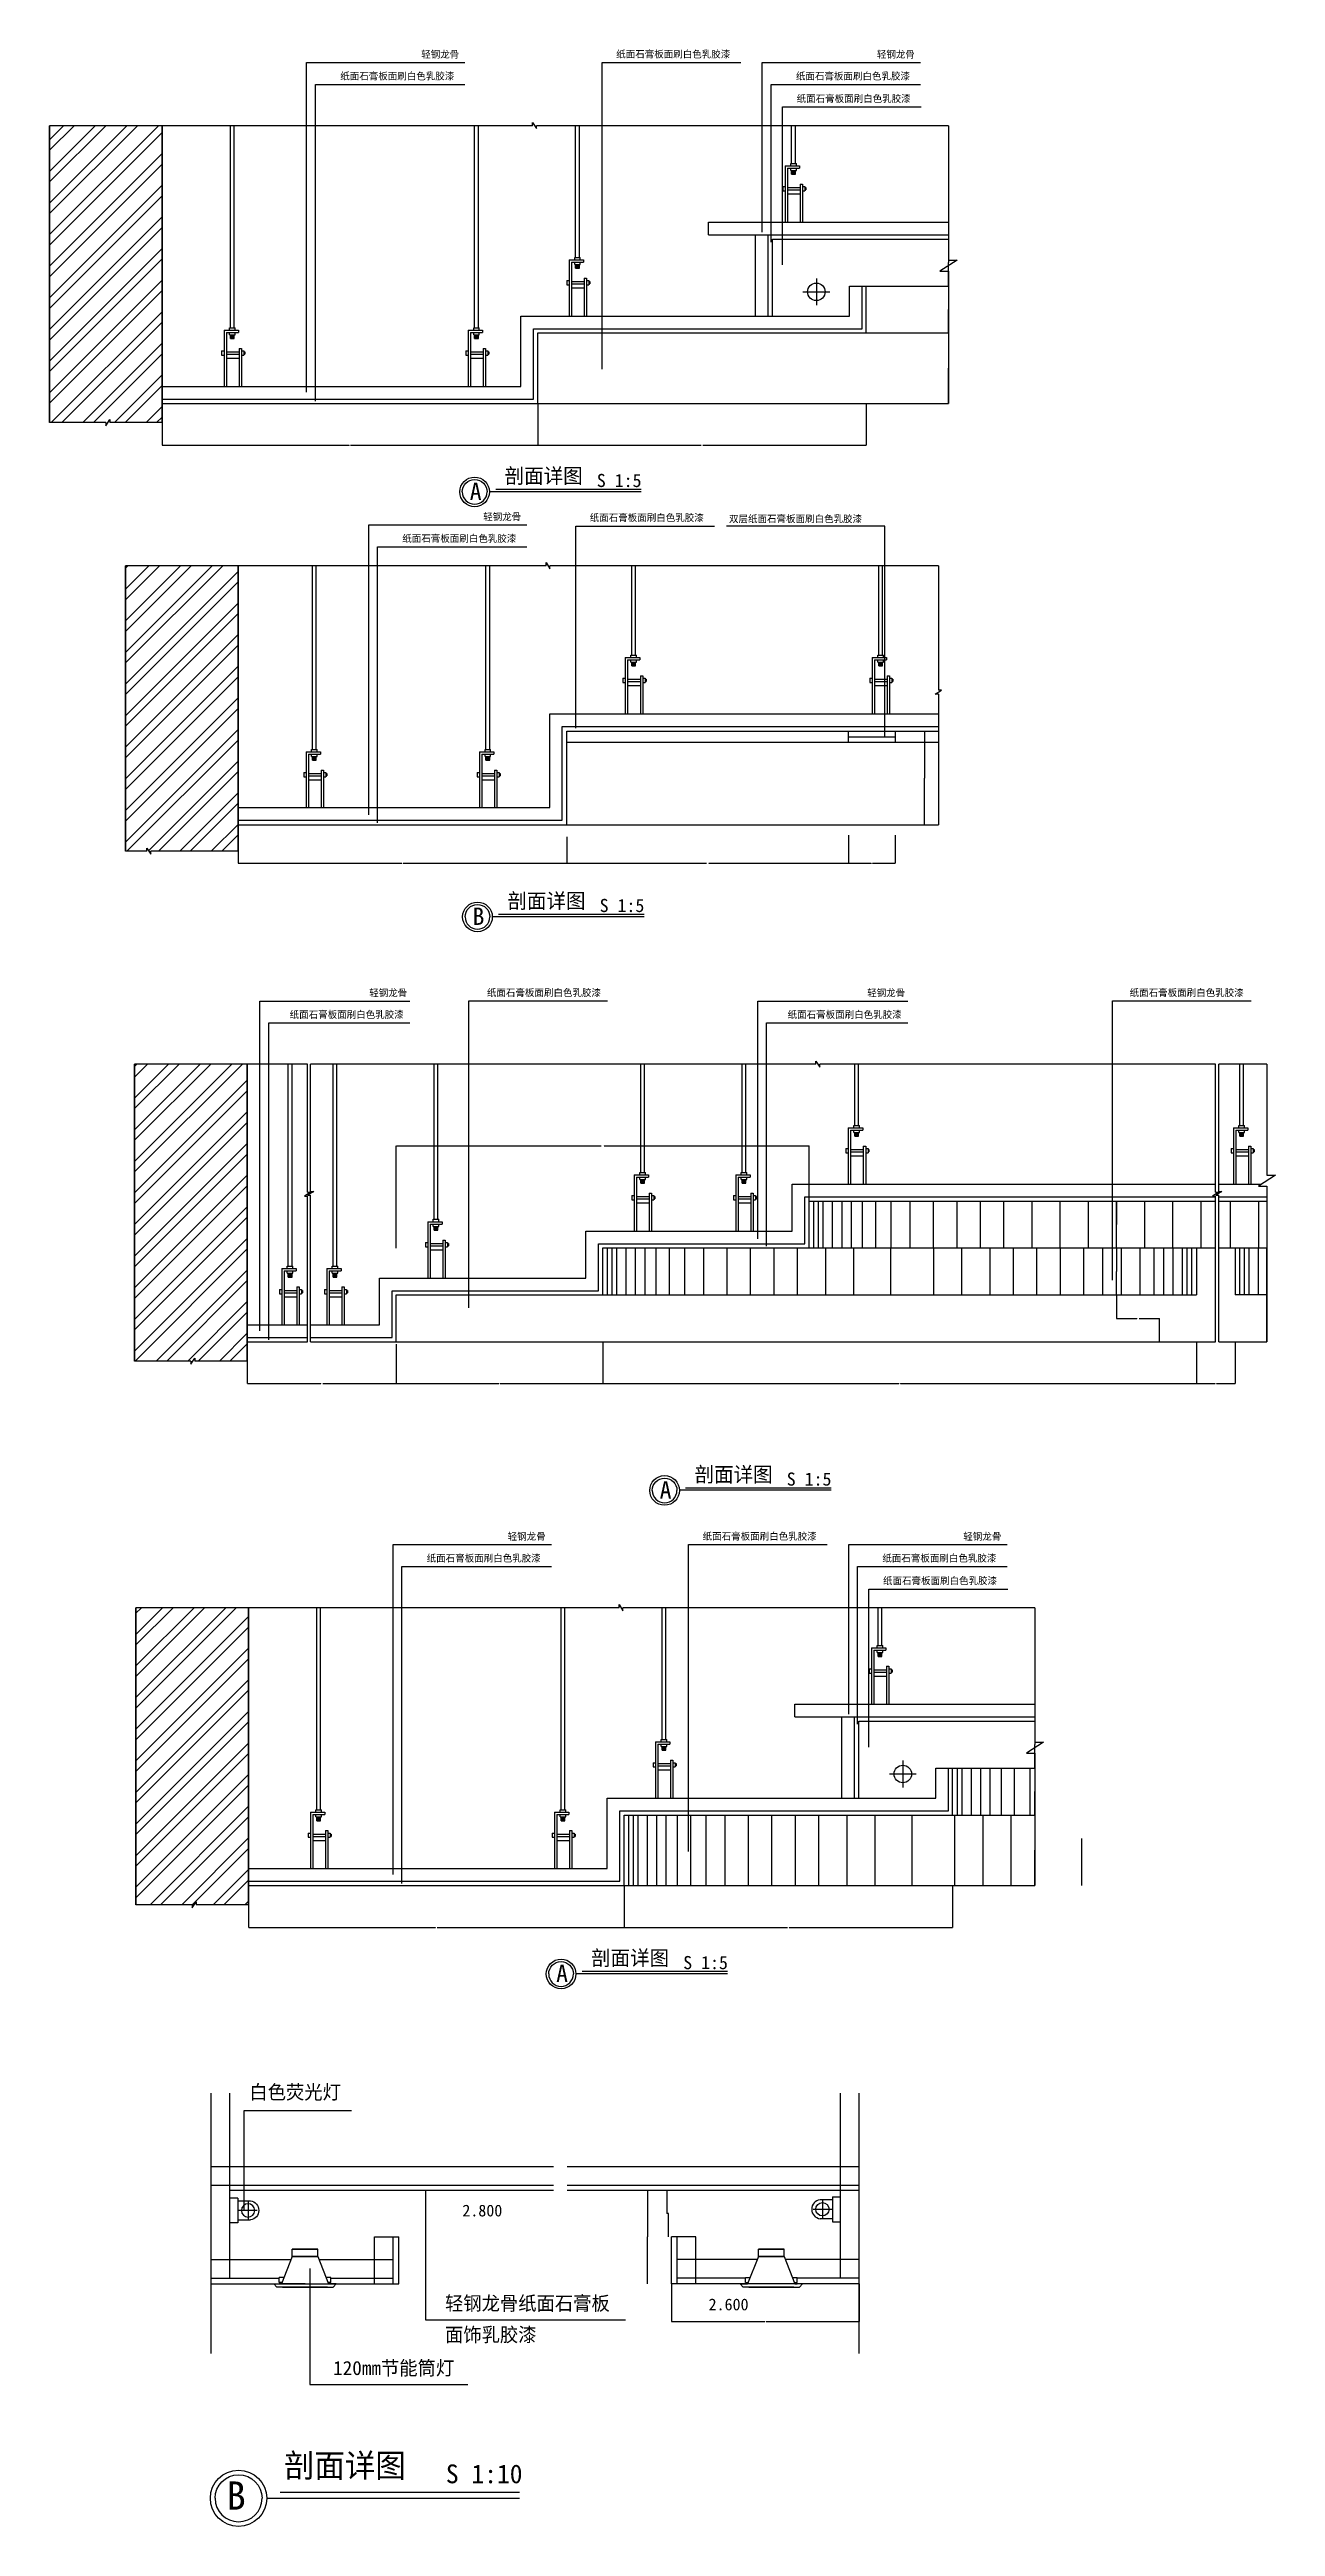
# Model space of a CAD drawing. Header units: metres. Extents: x 40297 to 42909, y -4187 to 1089.
import ezdxf

# ---------------------------------------------------------------- set-up
doc = ezdxf.new("R2010")
doc.units = ezdxf.units.M
for name, color, linetype in [('10', 8, 'Continuous'), ('11', 3, 'Continuous'), ('12', 1, 'Continuous'), ('17', 1, 'Continuous'), ('19', 8, 'Continuous'), ('20', 1, 'Continuous'), ('6', 1, 'Continuous'), ('7', 7, 'Continuous'), ('8', 7, 'Continuous'), ('LAYER1', 8, 'Continuous'), ('LAYER5', 2, 'Continuous'), ('粗线', 7, 'Continuous')]:
    doc.layers.add(name, color=color, linetype=linetype)
doc.dimstyles.get("Standard").update_dxf_attribs({"dimtxt": 2.5, "dimasz": 2.5, "dimexe": 1.25, "dimexo": 0.625, "dimtad": 1, "dimcen": 2.5, "dimazin": 3, "dimtfac": 1, "dimtmove": 0, "dimatfit": 3})

msp = doc.modelspace()

# ---------------------------------------------------------------- texts
at = {"layer": '7'}
for s, height, p in [('剖面详图    ', 32, (41266.73, 164.49, -74.06)), ('剖面详图    ', 32, (41272.76, -740.8, -74.06)), ('剖面详图    ', 32, (41671.38, -1962.54, -74.06)), ('剖面详图    ', 32, (41450.81, -2992.48, -74.06)), ('2.800', 25, (41176.76, -3526.97)), ('2.600', 25, (41701.38, -3726.97))]:
    msp.add_text(s, height=height, dxfattribs=at).set_placement(p)
at = {"layer": '8'}
for s, height, p in [('A', 36.85, (41192.53, 129.22, 32.09)), ('S 1:5', 28, (41463.19, 156.65)), ('双层纸面石膏板面刷白色乳胶漆', 15, (41744.83, 81.42)), ('S 1:5', 28, (41469.22, -748.64)), ('B', 36.85, (41198.56, -776.07, 32.09)), ('S 1:5', 28, (41867.84, -1970.39)), ('A', 36.85, (41597.18, -1997.81, 32.09)), ('A', 36.85, (41376.61, -3027.75, 32.09)), ('S 1:5', 28, (41647.27, -3000.33)), ('剖面详图', 50, (40796.48, -4082.63)), ('S 1:10', 40, (41141.63, -4095.38)), ('B', 60, (40674.37, -4151.54))]:
    msp.add_text(s, height=height, dxfattribs=at).set_placement(p)
at = {"layer": '8', "char_height": 15, "attachment_point": 1}
for s, insert in [('轻钢龙骨', (41089.05, 1085.8)), ('纸面石膏板面刷白色乳胶漆', (41504.54, 1086.21)), ('轻钢龙骨', (42059.82, 1085.8)), ('纸面石膏板面刷白色乳胶漆', (40916.63, 1039.53)), ('纸面石膏板面刷白色乳胶漆', (41887.4, 1039.53)), ('纸面石膏板面刷白色乳胶漆', (41888.86, 991.54)), ('纸面石膏板面刷白色乳胶漆', (41048.74, 54.54)), ('轻钢龙骨', (41221.16, 100.82)), ('纸面石膏板面刷白色乳胶漆', (41448.11, 98.92)), ('轻钢龙骨', (40978.33, -913.23)), ('纸面石膏板面刷白色乳胶漆', (41229.07, -912.82)), ('轻钢龙骨', (42039.2, -913.23)), ('纸面石膏板面刷白色乳胶漆', (42598.32, -912.82)), ('纸面石膏板面刷白色乳胶漆', (40808.81, -959.51)), ('纸面石膏板面刷白色乳胶漆', (41869.68, -959.51)), ('轻钢龙骨', (41273.13, -2071.17)), ('纸面石膏板面刷白色乳胶漆', (41688.62, -2070.76)), ('轻钢龙骨', (42243.9, -2071.17)), ('纸面石膏板面刷白色乳胶漆', (41100.71, -2117.45)), ('纸面石膏板面刷白色乳胶漆', (42071.49, -2117.45)), ('纸面石膏板面刷白色乳胶漆', (42072.94, -2165.43))]:
    msp.add_mtext(s, dxfattribs=dict(at, insert=insert))
at = {"layer": '粗线', "char_height": 30, "attachment_point": 1}
for s, insert in [('\\fTxt|b0|i0|c134|p2;白色荧光灯', (40722.98, -3247.2)), ('\\fTxt|b0|i0|c134|p2;轻钢龙骨纸面石膏板', (41139.81, -3697)), ('\\fTxt|b0|i0|c134|p2;面饰乳胶漆', (41139.81, -3763.85)), ('\\fTxt|b0|i0|c134|p2;120mm节能筒灯', (40901.37, -3834.9))]:
    msp.add_mtext(s, dxfattribs=dict(at, insert=insert))

# ---------------------------------------------------------------- blocks, each defined once
blk = doc.blocks.new('HY-4')
at = {"layer": '20'}
for points in [[(-5, 0, -1), (5, 0, -1)], [(-5, 0, 1), (5, 0, 1)]]:
    blk.add_lwpolyline(points, format="xyb", dxfattribs=at)
blk.add_circle((0, 0), 6, dxfattribs=at)
blk.add_circle((0, 0), 6, dxfattribs=at)
blk = doc.blocks.new('管灯')
for p, q in [((-168.86, 149.92), (-168.86, 196.45)), ((-97.4, 187.86), (-168.68, 187.86)), ((-133.51, 221.97), (-133.51, 152)), ((-98.03, 149.92), (-98.03, 196.52)), ((-87.5, 149.92), (-180.11, 149.92)), ((-180.11, 149.92), (-180.11, 119.92)), ((-180.11, 119.92), (-87.5, 119.92)), ((-87.5, 149.92), (-87.5, 119.92))]:
    blk.add_line(p, q)
blk.add_circle((-133.51, 187.86), 24.78)
blk.add_arc((-133.44, 192.19), 35.68, 6.97, 173.15)
blk = doc.blocks.new('_CLOSEDFILLED')
at = {"color": 0, "linetype": 'BYBLOCK'}
blk.add_solid([(-1, 0), (0, 0), (-1, 0)], dxfattribs=at)
blk = doc.blocks.new('*D1')
for p, q in [((40718.53, -1669.04), (40718.53, -1753.08)), ((41035.95, -1669.04), (41035.95, -1753.08)), ((40718.78, -1753.08), (40875.24, -1753.08)), ((40879.24, -1753.08), (41035.7, -1753.08))]:
    blk.add_line(p, q)
at = {"layer": 'Defpoints'}
for p in [(40718.53, -1669.04), (41035.95, -1669.04), (40718.53, -1753.08)]:
    blk.add_point(p, dxfattribs=at)
at = {"layer": '7', "xscale": 0.25, "yscale": 0.25, "rotation": 180}
blk.add_blockref('_CLOSEDFILLED', (40718.53, -1753.08), dxfattribs=at)
at = {"layer": '7', "xscale": 0.25, "yscale": 0.25}
blk.add_blockref('_CLOSEDFILLED', (41035.95, -1753.08), dxfattribs=at)
at = {"layer": '7', "insert": (40877.24, -1753.08), "char_height": 1, "attachment_point": 5}
blk.add_mtext('1000', dxfattribs=at)
blk = doc.blocks.new('*D2')
for p, q in [((40721.29, -2822.09), (40721.29, -2911.27)), ((41521.29, -2822.09), (41521.29, -2911.27)), ((40721.54, -2911.27), (41119.79, -2911.27)), ((41122.79, -2911.27), (41521.04, -2911.27))]:
    blk.add_line(p, q)
at = {"layer": 'Defpoints'}
for p in [(40721.29, -2822.09), (41521.29, -2822.09), (40721.29, -2911.27)]:
    blk.add_point(p, dxfattribs=at)
at = {"layer": '7', "xscale": 0.25, "yscale": 0.25, "rotation": 180}
blk.add_blockref('_CLOSEDFILLED', (40721.29, -2911.27), dxfattribs=at)
at = {"layer": '7', "xscale": 0.25, "yscale": 0.25}
blk.add_blockref('_CLOSEDFILLED', (41521.29, -2911.27), dxfattribs=at)
at = {"layer": '7', "insert": (41121.29, -2911.27), "char_height": 1, "attachment_point": 5}
blk.add_mtext('800', dxfattribs=at)
blk = doc.blocks.new('*D3')
for p, q in [((42396.68, -2672.09), (42396.68, -2747.09)), ((42396.43, -2747.09), (42396.18, -2747.09)), ((42396.68, -2822.09), (42396.68, -2747.09)), ((42396.68, -2747.09), (42396.68, -2747.09)), ((42396.93, -2747.09), (42397.18, -2747.09))]:
    blk.add_line(p, q)
at = {"layer": 'Defpoints'}
for p in [(42396.68, -2672.09), (42396.68, -2747.09), (42396.68, -2822.09)]:
    blk.add_point(p, dxfattribs=at)
at = {"layer": '7', "xscale": 0.25, "yscale": 0.25}
blk.add_blockref('_CLOSEDFILLED', (42396.68, -2747.09), dxfattribs=at)
at = {"layer": '7', "xscale": 0.25, "yscale": 0.25, "rotation": 180}
blk.add_blockref('_CLOSEDFILLED', (42396.68, -2747.09), dxfattribs=at)
at = {"layer": '7', "insert": (42396.68, -2745.965), "char_height": 1, "attachment_point": 5}
blk.add_mtext('0', dxfattribs=at)
blk = doc.blocks.new('*D4')
for p, q in [((42396.68, -2572.09), (42396.68, -2622.09)), ((42396.43, -2622.09), (42396.18, -2622.09)), ((42396.68, -2672.09), (42396.68, -2622.09)), ((42396.68, -2622.09), (42396.68, -2622.09)), ((42396.93, -2622.09), (42397.18, -2622.09))]:
    blk.add_line(p, q)
at = {"layer": 'Defpoints'}
for p in [(42396.68, -2572.09), (42396.68, -2622.09), (42396.68, -2672.09)]:
    blk.add_point(p, dxfattribs=at)
at = {"layer": '7', "xscale": 0.25, "yscale": 0.25}
blk.add_blockref('_CLOSEDFILLED', (42396.68, -2622.09), dxfattribs=at)
at = {"layer": '7', "xscale": 0.25, "yscale": 0.25, "rotation": 180}
blk.add_blockref('_CLOSEDFILLED', (42396.68, -2622.09), dxfattribs=at)
at = {"layer": '7', "insert": (42396.68, -2620.965), "char_height": 1, "attachment_point": 5}
blk.add_mtext('0', dxfattribs=at)
blk = doc.blocks.new('*D5')
for p, q in [((42396.68, -2472.09), (42396.68, -2522.09)), ((42396.43, -2522.09), (42396.18, -2522.09)), ((42396.68, -2572.09), (42396.68, -2522.09)), ((42396.68, -2522.09), (42396.68, -2522.09)), ((42396.93, -2522.09), (42397.18, -2522.09))]:
    blk.add_line(p, q)
at = {"layer": 'Defpoints'}
for p in [(42396.68, -2472.09), (42396.68, -2522.09), (42396.68, -2572.09)]:
    blk.add_point(p, dxfattribs=at)
at = {"layer": '7', "xscale": 0.25, "yscale": 0.25}
blk.add_blockref('_CLOSEDFILLED', (42396.68, -2522.09), dxfattribs=at)
at = {"layer": '7', "xscale": 0.25, "yscale": 0.25, "rotation": 180}
blk.add_blockref('_CLOSEDFILLED', (42396.68, -2522.09), dxfattribs=at)
at = {"layer": '7', "insert": (42396.68, -2520.965), "char_height": 1, "attachment_point": 5}
blk.add_mtext('0', dxfattribs=at)
blk = doc.blocks.new('*D6')
for p, q in [((41622.31, -3670.74), (41622.31, -3750.9)), ((42022.31, -3670.74), (42022.31, -3750.9)), ((41622.56, -3750.9), (41820.81, -3750.9)), ((41823.81, -3750.9), (42022.06, -3750.9))]:
    blk.add_line(p, q)
at = {"layer": 'Defpoints'}
for p in [(41622.31, -3670.74), (42022.31, -3670.74), (41622.31, -3750.9)]:
    blk.add_point(p, dxfattribs=at)
at = {"layer": 'LAYER1', "xscale": 0.25, "yscale": 0.25, "rotation": 180}
blk.add_blockref('_CLOSEDFILLED', (41622.31, -3750.9), dxfattribs=at)
at = {"layer": 'LAYER1', "xscale": 0.25, "yscale": 0.25}
blk.add_blockref('_CLOSEDFILLED', (42022.31, -3750.9), dxfattribs=at)
at = {"layer": 'LAYER1', "insert": (41822.31, -3750.9), "char_height": 1, "attachment_point": 5}
blk.add_mtext('400', dxfattribs=at)
blk = doc.blocks.new('*D7')
for p, q in [((41571.32, -3470.74), (41571.32, -3570.74)), ((41571.07, -3570.74), (41570.82, -3570.74)), ((41571.32, -3670.74), (41571.32, -3570.74)), ((41571.32, -3570.74), (41571.32, -3570.74)), ((41571.57, -3570.74), (41571.82, -3570.74))]:
    blk.add_line(p, q)
at = {"layer": 'Defpoints'}
for p in [(41571.32, -3470.74), (41571.32, -3570.74), (41571.32, -3670.74)]:
    blk.add_point(p, dxfattribs=at)
at = {"layer": 'LAYER1', "xscale": 0.25, "yscale": 0.25}
blk.add_blockref('_CLOSEDFILLED', (41571.32, -3570.74), dxfattribs=at)
at = {"layer": 'LAYER1', "xscale": 0.25, "yscale": 0.25, "rotation": 180}
blk.add_blockref('_CLOSEDFILLED', (41571.32, -3570.74), dxfattribs=at)
at = {"layer": 'LAYER1', "insert": (41571.32, -3569.615), "char_height": 1, "attachment_point": 5}
blk.add_mtext('0', dxfattribs=at)
blk = doc.blocks.new('*D8')
for p, q in [((41612.65, -3470.74), (41612.65, -3520.74)), ((41616.2, -3520.74), (41612.4, -3520.74)), ((41615.95, -3570.74), (41615.95, -3520.74))]:
    blk.add_line(p, q)
at = {"layer": 'Defpoints'}
for p in [(41612.65, -3470.74), (41615.95, -3520.74), (41615.95, -3570.74)]:
    blk.add_point(p, dxfattribs=at)
at = {"layer": 'LAYER1', "xscale": 0.25, "yscale": 0.25}
blk.add_blockref('_CLOSEDFILLED', (41612.65, -3520.74), dxfattribs=at)
at = {"layer": 'LAYER1', "xscale": 0.25, "yscale": 0.25, "rotation": 180}
blk.add_blockref('_CLOSEDFILLED', (41615.95, -3520.74), dxfattribs=at)
at = {"layer": 'LAYER1', "insert": (41614.3, -3521.865), "char_height": 1, "attachment_point": 5}
blk.add_mtext('3,3', dxfattribs=at)
blk = doc.blocks.new('*D9')
for p, q in [((41521.29, -2822.09), (41521.29, -2911.27)), ((42221.29, -2822.09), (42221.29, -2911.27)), ((41521.54, -2911.27), (41869.79, -2911.27)), ((41872.79, -2911.27), (42221.04, -2911.27))]:
    blk.add_line(p, q)
at = {"layer": 'Defpoints'}
for p in [(41521.29, -2822.09), (42221.29, -2822.09), (41521.29, -2911.27)]:
    blk.add_point(p, dxfattribs=at)
at = {"layer": '7', "xscale": 0.25, "yscale": 0.25, "rotation": 180}
blk.add_blockref('_CLOSEDFILLED', (41521.29, -2911.27), dxfattribs=at)
at = {"layer": '7', "xscale": 0.25, "yscale": 0.25}
blk.add_blockref('_CLOSEDFILLED', (42221.29, -2911.27), dxfattribs=at)
at = {"layer": '7', "insert": (41871.29, -2911.27), "char_height": 1, "attachment_point": 5}
blk.add_mtext('700', dxfattribs=at)
blk = doc.blocks.new('*D10')
for p, q in [((41475.95, -1664.15), (41475.95, -1753.08)), ((42740.95, -1664.15), (42740.95, -1753.08)), ((41476.2, -1753.08), (42106.45, -1753.08)), ((42110.45, -1753.08), (42740.7, -1753.08))]:
    blk.add_line(p, q)
at = {"layer": 'Defpoints'}
for p in [(41475.95, -1664.15), (42740.95, -1664.15), (41475.95, -1753.08)]:
    blk.add_point(p, dxfattribs=at)
at = {"layer": '7', "xscale": 0.25, "yscale": 0.25, "rotation": 180}
blk.add_blockref('_CLOSEDFILLED', (41475.95, -1753.08), dxfattribs=at)
at = {"layer": '7', "xscale": 0.25, "yscale": 0.25}
blk.add_blockref('_CLOSEDFILLED', (42740.95, -1753.08), dxfattribs=at)
at = {"layer": '7', "insert": (42108.45, -1753.08), "char_height": 1, "attachment_point": 5}
blk.add_mtext('1265', dxfattribs=at)
blk = doc.blocks.new('*D11')
for p, q in [((41035.95, -1669.04), (41035.95, -1753.08)), ((41475.95, -1664.15), (41475.95, -1753.08)), ((41036.2, -1753.08), (41254.45, -1753.08)), ((41257.45, -1753.08), (41475.7, -1753.08))]:
    blk.add_line(p, q)
at = {"layer": 'Defpoints'}
for p in [(41035.95, -1669.04), (41475.95, -1664.15), (41035.95, -1753.08)]:
    blk.add_point(p, dxfattribs=at)
at = {"layer": '7', "xscale": 0.25, "yscale": 0.25, "rotation": 180}
blk.add_blockref('_CLOSEDFILLED', (41035.95, -1753.08), dxfattribs=at)
at = {"layer": '7', "xscale": 0.25, "yscale": 0.25}
blk.add_blockref('_CLOSEDFILLED', (41475.95, -1753.08), dxfattribs=at)
at = {"layer": '7', "insert": (41255.95, -1753.08), "char_height": 1, "attachment_point": 5}
blk.add_mtext('440', dxfattribs=at)
blk = doc.blocks.new('*D12')
for p, q in [((41035.95, -1464.79), (41035.95, -1246.83)), ((41036.2, -1246.83), (41472.76, -1246.83)), ((41478.76, -1246.83), (41915.32, -1246.83)), ((41915.57, -1464.15), (41915.57, -1246.83))]:
    blk.add_line(p, q)
at = {"layer": 'Defpoints'}
for p in [(41035.95, -1246.83), (41035.95, -1464.79), (41915.57, -1464.15)]:
    blk.add_point(p, dxfattribs=at)
at = {"layer": '7', "xscale": 0.25, "yscale": 0.25, "rotation": 180}
blk.add_blockref('_CLOSEDFILLED', (41035.95, -1246.83), dxfattribs=at)
at = {"layer": '7', "xscale": 0.25, "yscale": 0.25}
blk.add_blockref('_CLOSEDFILLED', (41915.57, -1246.83), dxfattribs=at)
at = {"layer": '7', "insert": (41475.76, -1246.83), "char_height": 1, "attachment_point": 5}
blk.add_mtext('879,62', dxfattribs=at)
blk = doc.blocks.new('*D13')
for p, q in [((42570.12, -1564.15), (42570.12, -1614.15)), ((42570.37, -1614.15), (42613.665, -1614.15)), ((42618.665, -1614.15), (42661.96, -1614.15)), ((42662.21, -1664.15), (42662.21, -1614.15))]:
    blk.add_line(p, q)
at = {"layer": 'Defpoints'}
for p in [(42570.12, -1564.15), (42570.12, -1614.15), (42662.21, -1664.15)]:
    blk.add_point(p, dxfattribs=at)
at = {"layer": '7', "xscale": 0.25, "yscale": 0.25, "rotation": 180}
blk.add_blockref('_CLOSEDFILLED', (42570.12, -1614.15), dxfattribs=at)
at = {"layer": '7', "xscale": 0.25, "yscale": 0.25}
blk.add_blockref('_CLOSEDFILLED', (42662.21, -1614.15), dxfattribs=at)
at = {"layer": '7', "insert": (42616.165, -1614.15), "char_height": 1, "attachment_point": 5}
blk.add_mtext('92,09', dxfattribs=at)
blk = doc.blocks.new('*D14')
for p, q in [((42740.95, -1664.15), (42740.95, -1753.08)), ((42823.2, -1664.15), (42823.2, -1753.08)), ((42741.2, -1753.08), (42780.575, -1753.08)), ((42783.575, -1753.08), (42822.95, -1753.08))]:
    blk.add_line(p, q)
at = {"layer": 'Defpoints'}
for p in [(42740.95, -1664.15), (42823.2, -1664.15), (42740.95, -1753.08)]:
    blk.add_point(p, dxfattribs=at)
at = {"layer": '7', "xscale": 0.25, "yscale": 0.25, "rotation": 180}
blk.add_blockref('_CLOSEDFILLED', (42740.95, -1753.08), dxfattribs=at)
at = {"layer": '7', "xscale": 0.25, "yscale": 0.25}
blk.add_blockref('_CLOSEDFILLED', (42823.2, -1753.08), dxfattribs=at)
at = {"layer": '7', "insert": (42782.075, -1753.08), "char_height": 1, "attachment_point": 5}
blk.add_mtext('300', dxfattribs=at)
blk = doc.blocks.new('*D15')
for p, q in [((42570.12, -1364.15), (42570.12, -1414.15)), ((42569.87, -1414.15), (42569.62, -1414.15)), ((42570.12, -1464.15), (42570.12, -1414.15)), ((42570.12, -1414.15), (42570.12, -1414.15)), ((42570.37, -1414.15), (42570.62, -1414.15))]:
    blk.add_line(p, q)
at = {"layer": 'Defpoints'}
for p in [(42570.12, -1364.15), (42570.12, -1414.15), (42570.12, -1464.15)]:
    blk.add_point(p, dxfattribs=at)
at = {"layer": '7', "xscale": 0.25, "yscale": 0.25}
blk.add_blockref('_CLOSEDFILLED', (42570.12, -1414.15), dxfattribs=at)
at = {"layer": '7', "xscale": 0.25, "yscale": 0.25, "rotation": 180}
blk.add_blockref('_CLOSEDFILLED', (42570.12, -1414.15), dxfattribs=at)
at = {"layer": '7', "insert": (42570.12, -1413.025), "char_height": 1, "attachment_point": 5}
blk.add_mtext('0', dxfattribs=at)
blk = doc.blocks.new('*D16')
for p, q in [((42570.12, -1464.15), (42570.12, -1514.15)), ((42569.87, -1514.15), (42569.62, -1514.15)), ((42570.12, -1564.15), (42570.12, -1514.15)), ((42570.12, -1514.15), (42570.12, -1514.15)), ((42570.37, -1514.15), (42570.62, -1514.15))]:
    blk.add_line(p, q)
at = {"layer": 'Defpoints'}
for p in [(42570.12, -1464.15), (42570.12, -1514.15), (42570.12, -1564.15)]:
    blk.add_point(p, dxfattribs=at)
at = {"layer": '7', "xscale": 0.25, "yscale": 0.25}
blk.add_blockref('_CLOSEDFILLED', (42570.12, -1514.15), dxfattribs=at)
at = {"layer": '7', "xscale": 0.25, "yscale": 0.25, "rotation": 180}
blk.add_blockref('_CLOSEDFILLED', (42570.12, -1514.15), dxfattribs=at)
at = {"layer": '7', "insert": (42570.12, -1513.025), "char_height": 1, "attachment_point": 5}
blk.add_mtext('0', dxfattribs=at)
blk = doc.blocks.new('*D17')
for p, q in [((40699.2, -588.11), (40699.2, -644.75)), ((41399.2, -588.12), (41399.2, -644.75)), ((40699.45, -644.75), (41047.7, -644.75)), ((41050.7, -644.75), (41398.95, -644.75))]:
    blk.add_line(p, q)
at = {"layer": 'Defpoints'}
for p in [(40699.2, -588.11), (41399.2, -588.12), (40699.2, -644.75)]:
    blk.add_point(p, dxfattribs=at)
at = {"layer": '7', "xscale": 0.25, "yscale": 0.25, "rotation": 180}
blk.add_blockref('_CLOSEDFILLED', (40699.2, -644.75), dxfattribs=at)
at = {"layer": '7', "xscale": 0.25, "yscale": 0.25}
blk.add_blockref('_CLOSEDFILLED', (41399.2, -644.75), dxfattribs=at)
at = {"layer": '7', "insert": (41049.2, -644.75), "char_height": 1, "attachment_point": 5}
blk.add_mtext('700', dxfattribs=at)
blk = doc.blocks.new('*D18')
for p, q in [((40537.21, 334.88), (40537.21, 245.7)), ((41337.21, 334.88), (41337.21, 245.7)), ((40537.46, 245.7), (40935.71, 245.7)), ((40938.71, 245.7), (41336.96, 245.7))]:
    blk.add_line(p, q)
at = {"layer": 'Defpoints'}
for p in [(40537.21, 334.88), (41337.21, 334.88), (40537.21, 245.7)]:
    blk.add_point(p, dxfattribs=at)
at = {"layer": '7', "xscale": 0.25, "yscale": 0.25, "rotation": 180}
blk.add_blockref('_CLOSEDFILLED', (40537.21, 245.7), dxfattribs=at)
at = {"layer": '7', "xscale": 0.25, "yscale": 0.25}
blk.add_blockref('_CLOSEDFILLED', (41337.21, 245.7), dxfattribs=at)
at = {"layer": '7', "insert": (40937.21, 245.7), "char_height": 1, "attachment_point": 5}
blk.add_mtext('800', dxfattribs=at)
blk = doc.blocks.new('*D19')
for p, q in [((41399.2, -588.12), (41399.2, -644.75)), ((41999.1, -585.01), (41999.1, -644.75)), ((41399.45, -644.75), (41696.65, -644.75)), ((41701.65, -644.75), (41998.85, -644.75))]:
    blk.add_line(p, q)
at = {"layer": 'Defpoints'}
for p in [(41399.2, -588.12), (41999.1, -585.01), (41399.2, -644.75)]:
    blk.add_point(p, dxfattribs=at)
at = {"layer": '7', "xscale": 0.25, "yscale": 0.25, "rotation": 180}
blk.add_blockref('_CLOSEDFILLED', (41399.2, -644.75), dxfattribs=at)
at = {"layer": '7', "xscale": 0.25, "yscale": 0.25}
blk.add_blockref('_CLOSEDFILLED', (41999.1, -644.75), dxfattribs=at)
at = {"layer": '7', "insert": (41699.15, -644.75), "char_height": 1, "attachment_point": 5}
blk.add_mtext('599,9', dxfattribs=at)
blk = doc.blocks.new('*D20')
for p, q in [((41999.1, -585.01), (41999.1, -644.75)), ((42099.1, -585.01), (42099.1, -644.75)), ((41999.35, -644.75), (42047.6, -644.75)), ((42050.6, -644.75), (42098.85, -644.75))]:
    blk.add_line(p, q)
at = {"layer": 'Defpoints'}
for p in [(41999.1, -585.01), (42099.1, -585.01), (41999.1, -644.75)]:
    blk.add_point(p, dxfattribs=at)
at = {"layer": '7', "xscale": 0.25, "yscale": 0.25, "rotation": 180}
blk.add_blockref('_CLOSEDFILLED', (41999.1, -644.75), dxfattribs=at)
at = {"layer": '7', "xscale": 0.25, "yscale": 0.25}
blk.add_blockref('_CLOSEDFILLED', (42099.1, -644.75), dxfattribs=at)
at = {"layer": '7', "insert": (42049.1, -644.75), "char_height": 1, "attachment_point": 5}
blk.add_mtext('100', dxfattribs=at)
blk = doc.blocks.new('*D21')
for p, q in [((42161.29, -363.1), (42161.29, -463.1)), ((42161.04, -463.1), (42160.79, -463.1)), ((42161.29, -563.1), (42161.29, -463.1)), ((42161.29, -463.1), (42161.29, -463.1)), ((42161.54, -463.1), (42161.79, -463.1))]:
    blk.add_line(p, q)
at = {"layer": 'Defpoints'}
for p in [(42161.29, -363.1), (42161.29, -463.1), (42161.29, -563.1)]:
    blk.add_point(p, dxfattribs=at)
at = {"layer": '7', "xscale": 0.25, "yscale": 0.25}
blk.add_blockref('_CLOSEDFILLED', (42161.29, -463.1), dxfattribs=at)
at = {"layer": '7', "xscale": 0.25, "yscale": 0.25, "rotation": 180}
blk.add_blockref('_CLOSEDFILLED', (42161.29, -463.1), dxfattribs=at)
at = {"layer": '7', "insert": (42161.29, -461.975), "char_height": 1, "attachment_point": 5}
blk.add_mtext('0', dxfattribs=at)
blk = doc.blocks.new('*D22')
for p, q in [((41337.21, 334.88), (41337.21, 245.7)), ((42037.21, 334.88), (42037.21, 245.7)), ((41337.46, 245.7), (41685.71, 245.7)), ((41688.71, 245.7), (42036.96, 245.7))]:
    blk.add_line(p, q)
at = {"layer": 'Defpoints'}
for p in [(41337.21, 334.88), (42037.21, 334.88), (41337.21, 245.7)]:
    blk.add_point(p, dxfattribs=at)
at = {"layer": '7', "xscale": 0.25, "yscale": 0.25, "rotation": 180}
blk.add_blockref('_CLOSEDFILLED', (41337.21, 245.7), dxfattribs=at)
at = {"layer": '7', "xscale": 0.25, "yscale": 0.25}
blk.add_blockref('_CLOSEDFILLED', (42037.21, 245.7), dxfattribs=at)
at = {"layer": '7', "insert": (41687.21, 245.7), "char_height": 1, "attachment_point": 5}
blk.add_mtext('700', dxfattribs=at)
blk = doc.blocks.new('*D23')
for p, q in [((42212.34, 634.88), (42212.09, 634.88)), ((42212.59, 684.88), (42212.59, 634.88)), ((42212.59, 584.88), (42212.59, 634.88)), ((42212.59, 634.88), (42212.59, 634.88)), ((42212.84, 634.88), (42213.09, 634.88))]:
    blk.add_line(p, q)
at = {"layer": 'Defpoints'}
for p in [(42212.59, 684.88), (42212.59, 634.88), (42212.59, 584.88)]:
    blk.add_point(p, dxfattribs=at)
at = {"layer": '7', "xscale": 0.25, "yscale": 0.25}
blk.add_blockref('_CLOSEDFILLED', (42212.59, 634.88), dxfattribs=at)
at = {"layer": '7', "xscale": 0.25, "yscale": 0.25, "rotation": 180}
blk.add_blockref('_CLOSEDFILLED', (42212.59, 634.88), dxfattribs=at)
at = {"layer": '7', "insert": (42212.59, 636.005), "char_height": 1, "attachment_point": 5}
blk.add_mtext('0', dxfattribs=at)
blk = doc.blocks.new('*D24')
for p, q in [((42212.59, 584.88), (42212.59, 534.88)), ((42212.34, 534.88), (42212.09, 534.88)), ((42212.59, 484.88), (42212.59, 534.88)), ((42212.59, 534.88), (42212.59, 534.88)), ((42212.84, 534.88), (42213.09, 534.88))]:
    blk.add_line(p, q)
at = {"layer": 'Defpoints'}
for p in [(42212.59, 584.88), (42212.59, 534.88), (42212.59, 484.88)]:
    blk.add_point(p, dxfattribs=at)
at = {"layer": '7', "xscale": 0.25, "yscale": 0.25}
blk.add_blockref('_CLOSEDFILLED', (42212.59, 534.88), dxfattribs=at)
at = {"layer": '7', "xscale": 0.25, "yscale": 0.25, "rotation": 180}
blk.add_blockref('_CLOSEDFILLED', (42212.59, 534.88), dxfattribs=at)
at = {"layer": '7', "insert": (42212.59, 536.005), "char_height": 1, "attachment_point": 5}
blk.add_mtext('0', dxfattribs=at)
blk = doc.blocks.new('*D25')
for p, q in [((42212.59, 484.88), (42212.59, 409.88)), ((42212.34, 409.88), (42212.09, 409.88)), ((42212.59, 334.88), (42212.59, 409.88)), ((42212.59, 409.88), (42212.59, 409.88)), ((42212.84, 409.88), (42213.09, 409.88))]:
    blk.add_line(p, q)
at = {"layer": 'Defpoints'}
for p in [(42212.59, 484.88), (42212.59, 409.88), (42212.59, 334.88)]:
    blk.add_point(p, dxfattribs=at)
at = {"layer": '7', "xscale": 0.25, "yscale": 0.25}
blk.add_blockref('_CLOSEDFILLED', (42212.59, 409.88), dxfattribs=at)
at = {"layer": '7', "xscale": 0.25, "yscale": 0.25, "rotation": 180}
blk.add_blockref('_CLOSEDFILLED', (42212.59, 409.88), dxfattribs=at)
at = {"layer": '7', "insert": (42212.59, 411.005), "char_height": 1, "attachment_point": 5}
blk.add_mtext('0', dxfattribs=at)

# ---------------------------------------------------------------- dimensions: what is measured, and where the dimension line sits
at = {"layer": '7'}
for base, p1, p2, picture, middle in [((42212.59, 634.88), (42212.59, 684.88), (42212.59, 584.88), '*D23', (42212.59, 636.005)), ((42212.59, 534.88), (42212.59, 584.88), (42212.59, 484.88), '*D24', (42212.59, 536.005)), ((42212.59, 409.88), (42212.59, 484.88), (42212.59, 334.88), '*D25', (42212.59, 411.005)), ((40537.21, 245.7), (40537.21, 334.88), (41337.21, 334.88), '*D18', (40937.21, 245.7)), ((41337.21, 245.7), (41337.21, 334.88), (42037.21, 334.88), '*D22', (41687.21, 245.7)), ((42161.29, -463.1), (42161.29, -563.1), (42161.29, -363.1), '*D21', (42161.29, -461.975)), ((40699.2, -644.75), (40699.2, -588.11), (41399.2, -588.12), '*D17', (41049.2, -644.75)), ((41399.2, -644.75), (41399.2, -588.12), (41999.1, -585.01), '*D19', (41699.15, -644.75)), ((41999.1, -644.75), (41999.1, -585.01), (42099.1, -585.01), '*D20', (42049.1, -644.75)), ((41035.95, -1246.83), (41035.95, -1464.79), (41915.57, -1464.15), '*D12', (41475.76, -1246.83)), ((42570.12, -1414.15), (42570.12, -1464.15), (42570.12, -1364.15), '*D15', (42570.12, -1413.025)), ((42570.12, -1514.15), (42570.12, -1464.15), (42570.12, -1564.15), '*D16', (42570.12, -1513.025)), ((42570.12, -1614.15), (42570.12, -1564.15), (42662.21, -1664.15), '*D13', (42616.165, -1614.15)), ((41035.95, -1753.08), (41035.95, -1669.04), (41475.95, -1664.15), '*D11', (41255.95, -1753.08)), ((41475.95, -1753.08), (41475.95, -1664.15), (42740.95, -1664.15), '*D10', (42108.45, -1753.08)), ((42396.68, -2522.09), (42396.68, -2472.09), (42396.68, -2572.09), '*D5', (42396.68, -2520.965)), ((42396.68, -2622.09), (42396.68, -2572.09), (42396.68, -2672.09), '*D4', (42396.68, -2620.965)), ((42396.68, -2747.09), (42396.68, -2672.09), (42396.68, -2822.09), '*D3', (42396.68, -2745.965)), ((40721.29, -2911.27), (40721.29, -2822.09), (41521.29, -2822.09), '*D2', (41121.29, -2911.27)), ((41521.29, -2911.27), (41521.29, -2822.09), (42221.29, -2822.09), '*D9', (41871.29, -2911.27))]:
    dim = msp.add_linear_dim(base=base, p1=p1, p2=p2, dimstyle='Standard', dxfattribs=at)
    dim.commit()
    dim.dimension.update_dxf_attribs({"geometry": picture, "text_midpoint": middle})
for base, p1, p2, text, picture, middle in [((40718.53, -1753.08), (40718.53, -1669.04), (41035.95, -1669.04), '1000', '*D1', (40877.24, -1753.08)), ((42740.95, -1753.08), (42740.95, -1664.15), (42823.2, -1664.15), '300', '*D14', (42782.075, -1753.08))]:
    dim = msp.add_linear_dim(base=base, p1=p1, p2=p2, text=text, dimstyle='Standard', dxfattribs=at)
    dim.commit()
    dim.dimension.update_dxf_attribs({"geometry": picture, "text_midpoint": middle})
at = {"layer": 'LAYER1'}
for base, p1, p2, picture, middle in [((41571.32, -3570.74), (41571.32, -3470.74), (41571.32, -3670.74), '*D7', (41571.32, -3569.615)), ((41615.95, -3520.74), (41615.95, -3570.74), (41612.65, -3470.74), '*D8', (41614.3, -3521.865)), ((41622.31, -3750.9), (41622.31, -3670.74), (42022.31, -3670.74), '*D6', (41822.31, -3750.9))]:
    dim = msp.add_linear_dim(base=base, p1=p1, p2=p2, dimstyle='Standard', dxfattribs=at)
    dim.commit()
    dim.dimension.update_dxf_attribs({"geometry": picture, "text_midpoint": middle})

# ---------------------------------------------------------------- hatches: boundary and pattern name
at = {"layer": '10'}
h = msp.add_hatch(dxfattribs=at)
h.set_pattern_fill('ANSI32', scale=5)
h.paths.add_polyline_path([(40537.21, 926.4), (40297.21, 926.4), (40297.21, 293.81), (40537.21, 293.81)])
h = msp.add_hatch(dxfattribs=at)
h.set_pattern_fill('ANSI32', scale=5)
h.paths.add_polyline_path([(40718.53, -1072.64), (40478.53, -1072.64), (40478.53, -1705.23), (40718.53, -1705.23)])
h = msp.add_hatch(dxfattribs=at)
h.set_pattern_fill('ANSI32', scale=5)
h.paths.add_polyline_path([(40721.29, -2230.58), (40481.29, -2230.58), (40481.29, -2863.17), (40721.29, -2863.17)])

# ---------------------------------------------------------------- linework, layer by layer
for p, q in [((41925.57, -1464.15), (41925.57, -1364.15)), ((41935.57, -1464.15), (41935.57, -1364.15)), ((41945.57, -1464.15), (41945.57, -1364.15)), ((41945.57, -1464.15), (41945.57, -1364.15)), ((41965.57, -1464.15), (41965.57, -1364.15)), ((41985.57, -1464.15), (41985.57, -1364.15)), ((42005.57, -1464.15), (42005.57, -1364.15)), ((42029.36, -1464.15), (42029.36, -1364.15)), ((42057.57, -1464.15), (42057.57, -1364.15)), ((42090.57, -1464.15), (42090.57, -1364.15)), ((42130.57, -1464.15), (42130.57, -1364.15)), ((42180.57, -1464.15), (42180.57, -1364.15)), ((42230.57, -1464.15), (42230.57, -1364.15)), ((42280.57, -1464.15), (42280.57, -1364.15)), ((42330.57, -1464.15), (42330.57, -1364.15)), ((42390.57, -1464.15), (42390.57, -1364.15)), ((42450.57, -1464.15), (42450.57, -1364.15)), ((42510.57, -1464.15), (42510.57, -1364.15)), ((42570.57, -1464.15), (42570.57, -1364.15)), ((42630.57, -1464.15), (42630.57, -1364.15)), ((42690.57, -1464.15), (42690.57, -1364.15)), ((42750.57, -1464.15), (42750.57, -1364.15)), ((42813.58, -1464.15), (42813.58, -1364.15)), ((42873.58, -1464.15), (42873.58, -1364.15)), ((41485.95, -1564.15), (41485.95, -1464.15)), ((41495.95, -1564.15), (41495.95, -1464.15)), ((41505.95, -1564.15), (41505.95, -1464.15)), ((41505.95, -1564.15), (41505.95, -1464.15)), ((41525.95, -1564.15), (41525.95, -1464.15)), ((41545.95, -1564.15), (41545.95, -1464.15)), ((41565.95, -1564.15), (41565.95, -1464.15)), ((41589.74, -1564.15), (41589.74, -1464.15)), ((41617.95, -1564.15), (41617.95, -1464.15)), ((41650.95, -1564.15), (41650.95, -1464.15)), ((41690.95, -1564.15), (41690.95, -1464.15)), ((41740.95, -1564.15), (41740.95, -1464.15)), ((41790.95, -1564.15), (41790.95, -1464.15)), ((41840.95, -1564.15), (41840.95, -1464.15)), ((41890.95, -1564.15), (41890.95, -1464.15)), ((41950.95, -1564.15), (41950.95, -1464.15)), ((42010.95, -1564.15), (42010.95, -1464.15)), ((42089.41, -1564.15), (42089.41, -1464.15)), ((42180.95, -1564.15), (42180.95, -1464.15)), ((42240.95, -1564.15), (42240.95, -1464.15)), ((42300.95, -1564.15), (42300.95, -1464.15)), ((42350.95, -1564.15), (42350.95, -1464.15)), ((42400.95, -1564.15), (42400.95, -1464.15)), ((42450.95, -1564.15), (42450.95, -1464.15)), ((42500.95, -1564.15), (42500.95, -1464.15)), ((42540.95, -1564.15), (42540.95, -1464.15)), ((42580.95, -1564.15), (42580.95, -1464.15)), ((42620.95, -1564.15), (42620.95, -1464.15)), ((42650.95, -1564.15), (42650.95, -1464.15)), ((42670.95, -1564.15), (42670.95, -1464.15)), ((42690.95, -1564.15), (42690.95, -1464.15)), ((42710.95, -1564.15), (42710.95, -1464.15)), ((42710.95, -1564.15), (42710.95, -1464.15)), ((42720.95, -1564.15), (42720.95, -1464.15)), ((42730.95, -1564.15), (42730.95, -1464.15)), ((42833.2, -1564.15), (42833.2, -1464.15)), ((42843.2, -1564.15), (42843.2, -1464.15)), ((42853.2, -1564.15), (42853.2, -1464.15)), ((42853.2, -1564.15), (42853.2, -1464.15)), ((42873.2, -1564.15), (42873.2, -1464.15)), ((42221.29, -2672.09), (42221.29, -2572.09)), ((42231.29, -2672.09), (42231.29, -2572.09)), ((42241.29, -2672.09), (42241.29, -2572.09)), ((42241.29, -2672.09), (42241.29, -2572.09)), ((42261.29, -2672.09), (42261.29, -2572.09)), ((42281.29, -2672.09), (42281.29, -2572.09)), ((42301.29, -2672.09), (42301.29, -2572.09)), ((42325.08, -2672.09), (42325.08, -2572.09)), ((42353.29, -2672.09), (42353.29, -2572.09)), ((42386.29, -2672.09), (42386.29, -2572.09)), ((41531.3, -2822.09), (41531.3, -2672.09)), ((41541.3, -2822.09), (41541.3, -2672.09)), ((41551.3, -2822.09), (41551.3, -2672.09)), ((41551.3, -2822.09), (41551.3, -2672.09)), ((41571.3, -2822.09), (41571.3, -2672.09)), ((41591.3, -2822.09), (41591.3, -2672.09)), ((41611.3, -2822.09), (41611.3, -2672.09)), ((41635.08, -2822.09), (41635.08, -2672.09)), ((41663.3, -2822.09), (41663.3, -2672.09)), ((41696.3, -2822.09), (41696.3, -2672.09)), ((41736.3, -2822.09), (41736.3, -2672.09)), ((41786.3, -2822.09), (41786.3, -2672.09)), ((41836.3, -2822.09), (41836.3, -2672.09)), ((41886.3, -2822.09), (41886.3, -2672.09)), ((41936.3, -2822.09), (41936.3, -2672.09)), ((41996.3, -2822.09), (41996.3, -2672.09)), ((42056.3, -2822.09), (42056.3, -2672.09)), ((42134.75, -2822.09), (42134.75, -2672.09)), ((42226.3, -2822.09), (42226.3, -2672.09)), ((42286.3, -2822.09), (42286.3, -2672.09)), ((42346.3, -2822.09), (42346.3, -2672.09)), ((42496.3, -2822.09), (42496.3, -2722.09))]:
    msp.add_line(p, q, dxfattribs=at)
at = {"layer": '11'}
for p, q in [((41701.21, 693.88), (41701.21, 720.88)), ((41701.21, 720.88), (42212.59, 720.88)), ((41701.21, 693.88), (42212.59, 693.88)), ((41801.21, 520.88), (41801.21, 693.88)), ((42001.21, 520.88), (42001.21, 584.88)), ((41301.21, 520.88), (42001.21, 520.88)), ((41301.21, 370.88), (41301.21, 520.88)), ((40537.21, 370.88), (41301.21, 370.88)), ((41362.95, -326.1), (42190.85, -326.1)), ((41362.95, -526.1), (41362.95, -326.1)), ((40699.95, -526.1), (41362.95, -526.1)), ((41879.57, -1328.15), (42781.35, -1328.15)), ((41879.57, -1428.15), (41879.57, -1328.15)), ((42788.04, -1328.15), (42879.26, -1328.15)), ((41439.95, -1428.15), (41879.57, -1428.15)), ((41439.95, -1528.15), (41439.95, -1428.15)), ((40999.95, -1528.15), (41439.95, -1528.15)), ((40999.95, -1628.15), (40999.95, -1528.15)), ((40718.53, -1628.15), (40846.76, -1628.15)), ((40853.45, -1628.15), (40999.95, -1628.15)), ((41885.29, -2463.09), (41885.29, -2436.09)), ((41885.29, -2436.09), (42396.68, -2436.09)), ((41885.29, -2463.09), (42396.68, -2463.09)), ((41985.29, -2636.09), (41985.29, -2463.09)), ((42185.29, -2636.09), (42185.29, -2572.09)), ((41485.29, -2636.09), (42185.29, -2636.09)), ((41485.29, -2786.09), (41485.29, -2636.09)), ((40721.29, -2786.09), (41485.29, -2786.09))]:
    msp.add_line(p, q, dxfattribs=at)
at = {"layer": '12'}
for p, q in [((40682.74, 495.88), (40682.74, 926.4)), ((40690.74, 495.88), (40690.74, 926.4)), ((41202.89, 495.88), (41202.89, 926.4)), ((41210.89, 495.88), (41210.89, 926.4)), ((41418.02, 645.88), (41418.02, 926.4)), ((41426.02, 645.88), (41426.02, 926.4)), ((41878.29, 845.88), (41878.29, 926.4)), ((41886.29, 845.88), (41886.29, 926.4)), ((41876.29, 840.88), (41876.29, 845.88)), ((41876.29, 845.88), (41888.29, 845.88)), ((41888.29, 840.88), (41888.29, 845.88)), ((41859.47, 796.48), (41859.47, 787.48)), ((41859.47, 796.48), (41864.47, 796.48)), ((41864.47, 840.88), (41864.47, 720.88)), ((41864.47, 840.88), (41895.1, 840.88)), ((41869.47, 835.88), (41869.47, 780.88)), ((41869.47, 835.88), (41895.1, 835.88)), ((41869.47, 794.48), (41896.47, 794.48)), ((41876.29, 830.88), (41876.29, 835.88)), ((41876.29, 830.88), (41888.29, 830.88)), ((41878.29, 822.88), (41878.29, 830.88)), ((41878.29, 828.88), (41886.29, 828.88)), ((41878.29, 826.88), (41886.29, 826.88)), ((41878.29, 824.88), (41886.29, 824.88)), ((41878.29, 822.88), (41886.29, 822.88)), ((41886.29, 822.88), (41886.29, 830.88)), ((41888.29, 830.88), (41888.29, 835.88)), ((41895.1, 840.88), (41895.1, 835.88)), ((41896.47, 801.84), (41901.47, 801.84)), ((41896.47, 801.84), (41896.47, 780.88)), ((41901.47, 801.84), (41901.47, 720.88)), ((41901.47, 796.48), (41906.47, 796.48)), ((41906.47, 796.48), (41906.47, 787.48)), ((41906.47, 794.48), (41908.55, 794.48)), ((41908.55, 794.48), (41908.55, 789.48)), ((41859.47, 787.48), (41864.47, 787.48)), ((41869.47, 789.48), (41896.47, 789.48)), ((41869.47, 780.88), (41869.47, 720.88)), ((41869.47, 780.88), (41896.47, 780.88)), ((41896.47, 780.88), (41896.47, 720.88)), ((41901.47, 787.48), (41906.47, 787.48)), ((41906.47, 789.48), (41908.55, 789.48)), ((41404.2, 640.88), (41434.83, 640.88)), ((41404.2, 640.88), (41404.2, 520.88)), ((41409.2, 635.88), (41409.2, 580.88)), ((41409.2, 635.88), (41434.83, 635.88)), ((41416.02, 640.88), (41416.02, 645.88)), ((41416.02, 645.88), (41428.02, 645.88)), ((41416.02, 630.88), (41416.02, 635.88)), ((41428.02, 640.88), (41428.02, 645.88)), ((41428.02, 630.88), (41428.02, 635.88)), ((41434.83, 640.88), (41434.83, 635.88)), ((41399.2, 596.48), (41399.2, 587.48)), ((41399.2, 596.48), (41404.2, 596.48)), ((41399.2, 587.48), (41404.2, 587.48)), ((41409.2, 594.48), (41436.2, 594.48)), ((41409.2, 589.48), (41436.2, 589.48)), ((41409.2, 580.88), (41409.2, 520.88)), ((41409.2, 580.88), (41436.2, 580.88)), ((41416.02, 630.88), (41428.02, 630.88)), ((41418.02, 622.88), (41418.02, 630.88)), ((41418.02, 628.88), (41426.02, 628.88)), ((41418.02, 626.88), (41426.02, 626.88)), ((41418.02, 624.88), (41426.02, 624.88)), ((41418.02, 622.88), (41426.02, 622.88)), ((41426.02, 622.88), (41426.02, 630.88)), ((41436.2, 601.84), (41436.2, 580.88)), ((41436.2, 601.84), (41441.2, 601.84)), ((41436.2, 580.88), (41436.2, 520.88)), ((41441.2, 601.84), (41441.2, 520.88)), ((41441.2, 596.48), (41446.2, 596.48)), ((41441.2, 587.48), (41446.2, 587.48)), ((41446.2, 596.48), (41446.2, 587.48)), ((41446.2, 594.48), (41448.28, 594.48)), ((41446.2, 589.48), (41448.28, 589.48)), ((41448.28, 594.48), (41448.28, 589.48)), ((41930.99, 601.08), (41930.99, 543.76)), ((41902.33, 572.42), (41959.65, 572.42)), ((40668.93, 490.88), (40668.93, 370.88)), ((40668.93, 490.88), (40699.56, 490.88)), ((40673.93, 485.88), (40673.93, 430.88)), ((40673.93, 485.88), (40699.56, 485.88)), ((40680.74, 490.88), (40680.74, 495.88)), ((40680.74, 495.88), (40692.74, 495.88)), ((40680.74, 480.88), (40680.74, 485.88)), ((40680.74, 480.88), (40692.74, 480.88)), ((40682.74, 472.88), (40682.74, 480.88)), ((40682.74, 478.88), (40690.74, 478.88)), ((40682.74, 476.88), (40690.74, 476.88)), ((40682.74, 474.88), (40690.74, 474.88)), ((40690.74, 472.88), (40690.74, 480.88)), ((40692.74, 490.88), (40692.74, 495.88)), ((40692.74, 480.88), (40692.74, 485.88)), ((40699.56, 490.88), (40699.56, 485.88)), ((41189.07, 490.88), (41189.07, 370.88)), ((41189.07, 490.88), (41219.7, 490.88)), ((41194.07, 485.88), (41219.7, 485.88)), ((41194.07, 485.88), (41194.07, 430.88)), ((41200.89, 495.88), (41212.89, 495.88)), ((41200.89, 490.88), (41200.89, 495.88)), ((41200.89, 480.88), (41200.89, 485.88)), ((41200.89, 480.88), (41212.89, 480.88)), ((41202.89, 472.88), (41202.89, 480.88)), ((41202.89, 478.88), (41210.89, 478.88)), ((41202.89, 476.88), (41210.89, 476.88)), ((41202.89, 474.88), (41210.89, 474.88)), ((41210.89, 472.88), (41210.89, 480.88)), ((41212.89, 490.88), (41212.89, 495.88)), ((41212.89, 480.88), (41212.89, 485.88)), ((41219.7, 490.88), (41219.7, 485.88)), ((40663.93, 446.48), (40668.93, 446.48)), ((40663.93, 446.48), (40663.93, 437.48)), ((40663.93, 437.48), (40668.93, 437.48)), ((40673.93, 444.48), (40700.93, 444.48)), ((40673.93, 439.48), (40700.93, 439.48)), ((40673.93, 430.88), (40673.93, 370.88)), ((40673.93, 430.88), (40700.93, 430.88)), ((40682.74, 472.88), (40690.74, 472.88)), ((40700.93, 451.84), (40705.93, 451.84)), ((40700.93, 451.84), (40700.93, 430.88)), ((40700.93, 430.88), (40700.93, 370.88)), ((40705.93, 451.84), (40705.93, 370.88)), ((40705.93, 446.48), (40710.93, 446.48)), ((40705.93, 437.48), (40710.93, 437.48)), ((40710.93, 446.48), (40710.93, 437.48)), ((40710.93, 444.48), (40713, 444.48)), ((40710.93, 439.48), (40713, 439.48)), ((40713, 444.48), (40713, 439.48)), ((41184.07, 446.48), (41189.07, 446.48)), ((41184.07, 446.48), (41184.07, 437.48)), ((41184.07, 437.48), (41189.07, 437.48)), ((41194.07, 444.48), (41221.07, 444.48)), ((41194.07, 439.48), (41221.07, 439.48)), ((41194.07, 430.88), (41221.07, 430.88)), ((41194.07, 430.88), (41194.07, 370.88)), ((41202.89, 472.88), (41210.89, 472.88)), ((41221.07, 451.84), (41221.07, 430.88)), ((41221.07, 451.84), (41226.07, 451.84)), ((41221.07, 430.88), (41221.07, 370.88)), ((41226.07, 451.84), (41226.07, 370.88)), ((41226.07, 446.48), (41231.07, 446.48)), ((41226.07, 437.48), (41231.07, 437.48)), ((41231.07, 446.48), (41231.07, 437.48)), ((41231.07, 444.48), (41233.14, 444.48)), ((41231.07, 439.48), (41233.14, 439.48)), ((41233.14, 444.48), (41233.14, 439.48)), ((40857.5, -402.31), (40857.5, -11.06)), ((40865.5, -402.31), (40865.5, -11.06)), ((41226.98, -402.31), (41226.98, -11.06)), ((41234.98, -402.31), (41234.98, -11.06)), ((41537.73, -201.17), (41537.73, -11.06)), ((41545.73, -201.17), (41545.73, -11.06)), ((42063.81, -201.17), (42063.81, -11.06)), ((42071.81, -201.17), (42071.81, -11.06)), ((41523.92, -206.17), (41554.55, -206.17)), ((41523.92, -206.17), (41523.92, -326.17)), ((41535.73, -206.17), (41535.73, -201.17)), ((41535.73, -201.17), (41547.73, -201.17)), ((41547.73, -206.17), (41547.73, -201.17)), ((41554.55, -206.17), (41554.55, -211.17)), ((42049.99, -206.17), (42080.62, -206.17)), ((42049.99, -206.17), (42049.99, -326.17)), ((42061.81, -206.17), (42061.81, -201.17)), ((42061.81, -201.17), (42073.81, -201.17)), ((42073.81, -206.17), (42073.81, -201.17)), ((42080.62, -206.17), (42080.62, -211.17)), ((41518.92, -250.57), (41518.92, -259.57)), ((41518.92, -250.57), (41523.92, -250.57)), ((41518.92, -259.57), (41523.92, -259.57)), ((41528.92, -211.17), (41528.92, -266.17)), ((41528.92, -211.17), (41554.55, -211.17)), ((41528.92, -252.57), (41555.92, -252.57)), ((41528.92, -257.57), (41555.92, -257.57)), ((41535.73, -216.17), (41535.73, -211.17)), ((41535.73, -216.17), (41547.73, -216.17)), ((41537.73, -224.17), (41537.73, -216.17)), ((41537.73, -218.17), (41545.73, -218.17)), ((41537.73, -220.17), (41545.73, -220.17)), ((41537.73, -222.17), (41545.73, -222.17)), ((41537.73, -224.17), (41545.73, -224.17)), ((41545.73, -224.17), (41545.73, -216.17)), ((41547.73, -216.17), (41547.73, -211.17)), ((41555.92, -245.21), (41555.92, -266.17)), ((41555.92, -245.21), (41560.92, -245.21)), ((41560.92, -245.21), (41560.92, -326.17)), ((41560.92, -250.57), (41565.92, -250.57)), ((41560.92, -259.57), (41565.92, -259.57)), ((41565.92, -250.57), (41565.92, -259.57)), ((41565.92, -252.57), (41567.99, -252.57)), ((41565.92, -257.57), (41567.99, -257.57)), ((41567.99, -252.57), (41567.99, -257.57)), ((42044.99, -250.57), (42044.99, -259.57)), ((42044.99, -250.57), (42049.99, -250.57)), ((42044.99, -259.57), (42049.99, -259.57)), ((42054.99, -211.17), (42054.99, -266.17)), ((42054.99, -211.17), (42080.62, -211.17)), ((42054.99, -252.57), (42081.99, -252.57)), ((42054.99, -257.57), (42081.99, -257.57)), ((42061.81, -216.17), (42061.81, -211.17)), ((42061.81, -216.17), (42073.81, -216.17)), ((42063.81, -224.17), (42063.81, -216.17)), ((42063.81, -218.17), (42071.81, -218.17)), ((42063.81, -220.17), (42071.81, -220.17)), ((42063.81, -222.17), (42071.81, -222.17)), ((42063.81, -224.17), (42071.81, -224.17)), ((42071.81, -224.17), (42071.81, -216.17)), ((42073.81, -216.17), (42073.81, -211.17)), ((42081.99, -245.21), (42081.99, -266.17)), ((42081.99, -245.21), (42086.99, -245.21)), ((42086.99, -245.21), (42086.99, -326.17)), ((42086.99, -250.57), (42091.99, -250.57)), ((42086.99, -259.57), (42091.99, -259.57)), ((42091.99, -250.57), (42091.99, -259.57)), ((42091.99, -252.57), (42094.07, -252.57)), ((42091.99, -257.57), (42094.07, -257.57)), ((42094.07, -252.57), (42094.07, -257.57)), ((41528.92, -266.17), (41555.92, -266.17)), ((41528.92, -266.17), (41528.92, -326.17)), ((41555.92, -266.17), (41555.92, -326.17)), ((42054.99, -266.17), (42081.99, -266.17)), ((42054.99, -266.17), (42054.99, -326.17)), ((42081.99, -266.17), (42081.99, -326.17)), ((40843.69, -407.31), (40843.69, -527.31)), ((40843.69, -407.31), (40874.32, -407.31)), ((40848.69, -412.31), (40848.69, -467.31)), ((40848.69, -412.31), (40874.32, -412.31)), ((40855.5, -407.31), (40855.5, -402.31)), ((40855.5, -402.31), (40867.5, -402.31)), ((40855.5, -417.31), (40855.5, -412.31)), ((40855.5, -417.31), (40867.5, -417.31)), ((40857.5, -425.31), (40857.5, -417.31)), ((40857.5, -419.31), (40865.5, -419.31)), ((40857.5, -421.31), (40865.5, -421.31)), ((40865.5, -425.31), (40865.5, -417.31)), ((40867.5, -407.31), (40867.5, -402.31)), ((40867.5, -417.31), (40867.5, -412.31)), ((40874.32, -407.31), (40874.32, -412.31)), ((41213.16, -407.31), (41213.16, -527.31)), ((41213.16, -407.31), (41243.79, -407.31)), ((41218.16, -412.31), (41218.16, -467.31)), ((41218.16, -412.31), (41243.79, -412.31)), ((41224.98, -407.31), (41224.98, -402.31)), ((41224.98, -402.31), (41236.98, -402.31)), ((41224.98, -417.31), (41224.98, -412.31)), ((41224.98, -417.31), (41236.98, -417.31)), ((41226.98, -425.31), (41226.98, -417.31)), ((41226.98, -419.31), (41234.98, -419.31)), ((41226.98, -421.31), (41234.98, -421.31)), ((41234.98, -425.31), (41234.98, -417.31)), ((41236.98, -407.31), (41236.98, -402.31)), ((41236.98, -417.31), (41236.98, -412.31)), ((41243.79, -407.31), (41243.79, -412.31)), ((40838.69, -451.72), (40838.69, -460.72)), ((40838.69, -451.72), (40843.69, -451.72)), ((40838.69, -460.72), (40843.69, -460.72)), ((40848.69, -453.72), (40875.69, -453.72)), ((40848.69, -458.72), (40875.69, -458.72)), ((40848.69, -467.31), (40875.69, -467.31)), ((40848.69, -467.31), (40848.69, -527.31)), ((40857.5, -423.31), (40865.5, -423.31)), ((40857.5, -425.31), (40865.5, -425.31)), ((40875.69, -446.36), (40875.69, -467.31)), ((40875.69, -446.36), (40880.69, -446.36)), ((40875.69, -467.31), (40875.69, -527.31)), ((40880.69, -446.36), (40880.69, -527.31)), ((40880.69, -451.72), (40885.69, -451.72)), ((40880.69, -460.72), (40885.69, -460.72)), ((40885.69, -451.72), (40885.69, -460.72)), ((40885.69, -453.72), (40887.76, -453.72)), ((40885.69, -458.72), (40887.76, -458.72)), ((40887.76, -453.72), (40887.76, -458.72)), ((41208.16, -451.72), (41208.16, -460.72)), ((41208.16, -451.72), (41213.16, -451.72)), ((41208.16, -460.72), (41213.16, -460.72)), ((41218.16, -453.72), (41245.16, -453.72)), ((41218.16, -458.72), (41245.16, -458.72)), ((41218.16, -467.31), (41245.16, -467.31)), ((41218.16, -467.31), (41218.16, -527.31)), ((41226.98, -423.31), (41234.98, -423.31)), ((41226.98, -425.31), (41234.98, -425.31)), ((41245.16, -446.36), (41245.16, -467.31)), ((41245.16, -446.36), (41250.16, -446.36)), ((41245.16, -467.31), (41245.16, -527.31)), ((41250.16, -446.36), (41250.16, -527.31)), ((41250.16, -451.72), (41255.16, -451.72)), ((41250.16, -460.72), (41255.16, -460.72)), ((41255.16, -451.72), (41255.16, -460.72)), ((41255.16, -453.72), (41257.24, -453.72)), ((41255.16, -458.72), (41257.24, -458.72)), ((41257.24, -453.72), (41257.24, -458.72)), ((40805.84, -1503.15), (40805.84, -1072.64)), ((40813.84, -1503.15), (40813.84, -1072.64)), ((40901.63, -1503.15), (40901.63, -1072.64)), ((40909.63, -1503.15), (40909.63, -1072.64)), ((41116.76, -1403.15), (41116.76, -1072.64)), ((41124.76, -1403.15), (41124.76, -1072.64)), ((41556.76, -1303.15), (41556.76, -1072.64)), ((41564.76, -1303.15), (41564.76, -1072.64)), ((41772.88, -1303.15), (41772.88, -1072.64)), ((41780.88, -1303.15), (41780.88, -1072.64)), ((42012.81, -1203.15), (42012.81, -1072.64)), ((42020.81, -1203.15), (42020.81, -1072.64)), ((42833.13, -1203.15), (42833.13, -1072.64)), ((42841.13, -1203.15), (42841.13, -1072.64)), ((41998.99, -1208.15), (42029.62, -1208.15)), ((41998.99, -1208.15), (41998.99, -1328.15)), ((42003.99, -1213.15), (42029.62, -1213.15)), ((42003.99, -1213.15), (42003.99, -1268.15)), ((42010.81, -1208.15), (42010.81, -1203.15)), ((42010.81, -1203.15), (42022.81, -1203.15)), ((42010.81, -1218.15), (42010.81, -1213.15)), ((42022.81, -1208.15), (42022.81, -1203.15)), ((42022.81, -1218.15), (42022.81, -1213.15)), ((42029.62, -1208.15), (42029.62, -1213.15)), ((42819.32, -1208.15), (42849.95, -1208.15)), ((42819.32, -1208.15), (42819.32, -1328.15)), ((42824.32, -1213.15), (42849.95, -1213.15)), ((42824.32, -1213.15), (42824.32, -1268.15)), ((42831.13, -1203.15), (42843.13, -1203.15)), ((42831.13, -1208.15), (42831.13, -1203.15)), ((42831.13, -1218.15), (42831.13, -1213.15)), ((42843.13, -1208.15), (42843.13, -1203.15)), ((42843.13, -1218.15), (42843.13, -1213.15)), ((42849.95, -1208.15), (42849.95, -1213.15)), ((41993.99, -1252.56), (41998.99, -1252.56)), ((41993.99, -1252.56), (41993.99, -1261.56)), ((41993.99, -1261.56), (41998.99, -1261.56)), ((42003.99, -1254.56), (42030.99, -1254.56)), ((42003.99, -1259.56), (42030.99, -1259.56)), ((42010.81, -1218.15), (42022.81, -1218.15)), ((42012.81, -1226.15), (42012.81, -1218.15)), ((42012.81, -1220.15), (42020.81, -1220.15)), ((42012.81, -1222.15), (42020.81, -1222.15)), ((42012.81, -1224.15), (42020.81, -1224.15)), ((42012.81, -1226.15), (42020.81, -1226.15)), ((42020.81, -1226.15), (42020.81, -1218.15)), ((42030.99, -1247.2), (42035.99, -1247.2)), ((42030.99, -1247.2), (42030.99, -1268.15)), ((42035.99, -1247.2), (42035.99, -1328.15)), ((42035.99, -1252.56), (42040.99, -1252.56)), ((42035.99, -1261.56), (42040.99, -1261.56)), ((42040.99, -1252.56), (42040.99, -1261.56)), ((42040.99, -1254.56), (42043.07, -1254.56)), ((42040.99, -1259.56), (42043.07, -1259.56)), ((42043.07, -1254.56), (42043.07, -1259.56)), ((42814.32, -1252.56), (42814.32, -1261.56)), ((42814.32, -1252.56), (42819.32, -1252.56)), ((42814.32, -1261.56), (42819.32, -1261.56)), ((42824.32, -1254.56), (42851.32, -1254.56)), ((42824.32, -1259.56), (42851.32, -1259.56)), ((42831.13, -1218.15), (42843.13, -1218.15)), ((42833.13, -1226.15), (42833.13, -1218.15)), ((42833.13, -1220.15), (42841.13, -1220.15)), ((42833.13, -1222.15), (42841.13, -1222.15)), ((42833.13, -1224.15), (42841.13, -1224.15)), ((42833.13, -1226.15), (42841.13, -1226.15)), ((42841.13, -1226.15), (42841.13, -1218.15)), ((42851.32, -1247.2), (42856.32, -1247.2)), ((42851.32, -1247.2), (42851.32, -1268.15)), ((42856.32, -1247.2), (42856.32, -1328.15)), ((42856.32, -1252.56), (42861.32, -1252.56)), ((42856.32, -1261.56), (42861.32, -1261.56)), ((42861.32, -1252.56), (42861.32, -1261.56)), ((42861.32, -1254.56), (42863.39, -1254.56)), ((42861.32, -1259.56), (42863.39, -1259.56)), ((42863.39, -1254.56), (42863.39, -1259.56)), ((41542.94, -1308.15), (41542.94, -1428.15)), ((41542.94, -1308.15), (41573.57, -1308.15)), ((41547.94, -1313.15), (41547.94, -1368.15)), ((41547.94, -1313.15), (41573.57, -1313.15)), ((41554.76, -1303.15), (41566.76, -1303.15)), ((41554.76, -1308.15), (41554.76, -1303.15)), ((41554.76, -1318.15), (41554.76, -1313.15)), ((41554.76, -1318.15), (41566.76, -1318.15)), ((41556.76, -1326.15), (41556.76, -1318.15)), ((41564.76, -1326.15), (41564.76, -1318.15)), ((41566.76, -1308.15), (41566.76, -1303.15)), ((41566.76, -1318.15), (41566.76, -1313.15)), ((41573.57, -1308.15), (41573.57, -1313.15)), ((41759.07, -1308.15), (41759.07, -1428.15)), ((41759.07, -1308.15), (41789.7, -1308.15)), ((41764.07, -1313.15), (41764.07, -1368.15)), ((41764.07, -1313.15), (41789.7, -1313.15)), ((41770.88, -1308.15), (41770.88, -1303.15)), ((41770.88, -1303.15), (41782.88, -1303.15)), ((41770.88, -1318.15), (41770.88, -1313.15)), ((41770.88, -1318.15), (41782.88, -1318.15)), ((41772.88, -1326.15), (41772.88, -1318.15)), ((41780.88, -1326.15), (41780.88, -1318.15)), ((41782.88, -1308.15), (41782.88, -1303.15)), ((41782.88, -1318.15), (41782.88, -1313.15)), ((41789.7, -1308.15), (41789.7, -1313.15)), ((42003.99, -1268.15), (42003.99, -1328.15)), ((42003.99, -1268.15), (42030.99, -1268.15)), ((42030.99, -1268.15), (42030.99, -1328.15)), ((42824.32, -1268.15), (42851.32, -1268.15)), ((42824.32, -1268.15), (42824.32, -1328.15)), ((42851.32, -1268.15), (42851.32, -1328.15)), ((41537.94, -1352.56), (41537.94, -1361.56)), ((41537.94, -1352.56), (41542.94, -1352.56)), ((41537.94, -1361.56), (41542.94, -1361.56)), ((41547.94, -1354.56), (41574.94, -1354.56)), ((41547.94, -1359.56), (41574.94, -1359.56)), ((41547.94, -1368.15), (41547.94, -1428.15)), ((41547.94, -1368.15), (41574.94, -1368.15)), ((41556.76, -1320.15), (41564.76, -1320.15)), ((41556.76, -1322.15), (41564.76, -1322.15)), ((41556.76, -1324.15), (41564.76, -1324.15)), ((41556.76, -1326.15), (41564.76, -1326.15)), ((41574.94, -1347.2), (41579.94, -1347.2)), ((41574.94, -1347.2), (41574.94, -1368.15)), ((41574.94, -1368.15), (41574.94, -1428.15)), ((41579.94, -1347.2), (41579.94, -1428.15)), ((41579.94, -1352.56), (41584.94, -1352.56)), ((41579.94, -1361.56), (41584.94, -1361.56)), ((41584.94, -1352.56), (41584.94, -1361.56)), ((41584.94, -1354.56), (41587.02, -1354.56)), ((41584.94, -1359.56), (41587.02, -1359.56)), ((41587.02, -1354.56), (41587.02, -1359.56)), ((41754.07, -1352.56), (41759.07, -1352.56)), ((41754.07, -1352.56), (41754.07, -1361.56)), ((41754.07, -1361.56), (41759.07, -1361.56)), ((41764.07, -1354.56), (41791.07, -1354.56)), ((41764.07, -1359.56), (41791.07, -1359.56)), ((41764.07, -1368.15), (41764.07, -1428.15)), ((41764.07, -1368.15), (41791.07, -1368.15)), ((41772.88, -1320.15), (41780.88, -1320.15)), ((41772.88, -1322.15), (41780.88, -1322.15)), ((41772.88, -1324.15), (41780.88, -1324.15)), ((41772.88, -1326.15), (41780.88, -1326.15)), ((41791.07, -1347.2), (41791.07, -1368.15)), ((41791.07, -1347.2), (41796.07, -1347.2)), ((41791.07, -1368.15), (41791.07, -1428.15)), ((41796.07, -1347.2), (41796.07, -1428.15)), ((41796.07, -1352.56), (41801.07, -1352.56)), ((41796.07, -1361.56), (41801.07, -1361.56)), ((41801.07, -1352.56), (41801.07, -1361.56)), ((41801.07, -1354.56), (41803.14, -1354.56)), ((41801.07, -1359.56), (41803.14, -1359.56)), ((41803.14, -1354.56), (41803.14, -1359.56)), ((41102.94, -1408.15), (41102.94, -1528.15)), ((41102.94, -1408.15), (41133.57, -1408.15)), ((41107.94, -1413.15), (41133.57, -1413.15)), ((41107.94, -1413.15), (41107.94, -1468.15)), ((41114.76, -1403.15), (41126.76, -1403.15)), ((41114.76, -1408.15), (41114.76, -1403.15)), ((41114.76, -1418.15), (41114.76, -1413.15)), ((41114.76, -1418.15), (41126.76, -1418.15)), ((41116.76, -1426.15), (41116.76, -1418.15)), ((41116.76, -1420.15), (41124.76, -1420.15)), ((41116.76, -1422.15), (41124.76, -1422.15)), ((41116.76, -1424.15), (41124.76, -1424.15)), ((41124.76, -1426.15), (41124.76, -1418.15)), ((41126.76, -1408.15), (41126.76, -1403.15)), ((41126.76, -1418.15), (41126.76, -1413.15)), ((41133.57, -1408.15), (41133.57, -1413.15)), ((41097.94, -1452.56), (41097.94, -1461.56)), ((41097.94, -1452.56), (41102.94, -1452.56)), ((41097.94, -1461.56), (41102.94, -1461.56)), ((41107.94, -1454.56), (41134.94, -1454.56)), ((41107.94, -1459.56), (41134.94, -1459.56)), ((41107.94, -1468.15), (41134.94, -1468.15)), ((41107.94, -1468.15), (41107.94, -1528.15)), ((41116.76, -1426.15), (41124.76, -1426.15)), ((41134.94, -1447.2), (41139.94, -1447.2)), ((41134.94, -1447.2), (41134.94, -1468.15)), ((41134.94, -1468.15), (41134.94, -1528.15)), ((41139.94, -1447.2), (41139.94, -1528.15)), ((41139.94, -1452.56), (41144.94, -1452.56)), ((41139.94, -1461.56), (41144.94, -1461.56)), ((41144.94, -1452.56), (41144.94, -1461.56)), ((41144.94, -1454.56), (41147.02, -1454.56)), ((41144.94, -1459.56), (41147.02, -1459.56)), ((41147.02, -1454.56), (41147.02, -1459.56)), ((40792.02, -1508.15), (40792.02, -1628.15)), ((40792.02, -1508.15), (40822.65, -1508.15)), ((40797.02, -1513.15), (40822.65, -1513.15)), ((40797.02, -1513.15), (40797.02, -1568.15)), ((40803.84, -1503.15), (40815.84, -1503.15)), ((40803.84, -1508.15), (40803.84, -1503.15)), ((40803.84, -1518.15), (40803.84, -1513.15)), ((40803.84, -1518.15), (40815.84, -1518.15)), ((40805.84, -1526.15), (40805.84, -1518.15)), ((40805.84, -1520.15), (40813.84, -1520.15)), ((40805.84, -1522.15), (40813.84, -1522.15)), ((40805.84, -1524.15), (40813.84, -1524.15)), ((40805.84, -1526.15), (40813.84, -1526.15)), ((40813.84, -1526.15), (40813.84, -1518.15)), ((40815.84, -1508.15), (40815.84, -1503.15)), ((40815.84, -1518.15), (40815.84, -1513.15)), ((40822.65, -1508.15), (40822.65, -1513.15)), ((40887.81, -1508.15), (40887.81, -1628.15)), ((40887.81, -1508.15), (40918.44, -1508.15)), ((40892.81, -1513.15), (40892.81, -1568.15)), ((40892.81, -1513.15), (40918.44, -1513.15)), ((40899.63, -1508.15), (40899.63, -1503.15)), ((40899.63, -1503.15), (40911.63, -1503.15)), ((40899.63, -1518.15), (40899.63, -1513.15)), ((40899.63, -1518.15), (40911.63, -1518.15)), ((40901.63, -1526.15), (40901.63, -1518.15)), ((40901.63, -1520.15), (40909.63, -1520.15)), ((40901.63, -1522.15), (40909.63, -1522.15)), ((40901.63, -1524.15), (40909.63, -1524.15)), ((40901.63, -1526.15), (40909.63, -1526.15)), ((40909.63, -1526.15), (40909.63, -1518.15)), ((40911.63, -1508.15), (40911.63, -1503.15)), ((40911.63, -1518.15), (40911.63, -1513.15)), ((40918.44, -1508.15), (40918.44, -1513.15)), ((40787.02, -1552.56), (40787.02, -1561.56)), ((40787.02, -1552.56), (40792.02, -1552.56)), ((40787.02, -1561.56), (40792.02, -1561.56)), ((40797.02, -1554.56), (40824.02, -1554.56)), ((40797.02, -1559.56), (40824.02, -1559.56)), ((40797.02, -1568.15), (40797.02, -1628.15)), ((40797.02, -1568.15), (40824.02, -1568.15)), ((40824.02, -1547.2), (40824.02, -1568.15)), ((40824.02, -1547.2), (40829.02, -1547.2)), ((40824.02, -1568.15), (40824.02, -1628.15)), ((40829.02, -1547.2), (40829.02, -1628.15)), ((40829.02, -1552.56), (40834.02, -1552.56)), ((40829.02, -1561.56), (40834.02, -1561.56)), ((40834.02, -1552.56), (40834.02, -1561.56)), ((40834.02, -1554.56), (40836.1, -1554.56)), ((40834.02, -1559.56), (40836.1, -1559.56)), ((40836.1, -1554.56), (40836.1, -1559.56)), ((40882.81, -1552.56), (40882.81, -1561.56)), ((40882.81, -1552.56), (40887.81, -1552.56)), ((40882.81, -1561.56), (40887.81, -1561.56)), ((40892.81, -1554.56), (40919.81, -1554.56)), ((40892.81, -1559.56), (40919.81, -1559.56)), ((40892.81, -1568.15), (40892.81, -1628.15)), ((40892.81, -1568.15), (40919.81, -1568.15)), ((40919.81, -1547.2), (40924.81, -1547.2)), ((40919.81, -1547.2), (40919.81, -1568.15)), ((40919.81, -1568.15), (40919.81, -1628.15)), ((40924.81, -1547.2), (40924.81, -1628.15)), ((40924.81, -1552.56), (40929.81, -1552.56)), ((40924.81, -1561.56), (40929.81, -1561.56)), ((40929.81, -1552.56), (40929.81, -1561.56)), ((40929.81, -1554.56), (40931.88, -1554.56)), ((40929.81, -1559.56), (40931.88, -1559.56)), ((40931.88, -1554.56), (40931.88, -1559.56)), ((40866.82, -2661.09), (40866.82, -2230.58)), ((40874.82, -2661.09), (40874.82, -2230.58)), ((41386.97, -2661.09), (41386.97, -2230.58)), ((41394.97, -2661.09), (41394.97, -2230.58)), ((41602.1, -2511.09), (41602.1, -2230.58)), ((41610.1, -2511.09), (41610.1, -2230.58)), ((42062.37, -2311.09), (42062.37, -2230.58)), ((42070.37, -2311.09), (42070.37, -2230.58)), ((42048.55, -2316.09), (42048.55, -2436.09)), ((42048.55, -2316.09), (42079.19, -2316.09)), ((42053.55, -2321.09), (42079.19, -2321.09)), ((42053.55, -2321.09), (42053.55, -2376.09)), ((42060.37, -2311.09), (42072.37, -2311.09)), ((42060.37, -2316.09), (42060.37, -2311.09)), ((42060.37, -2326.09), (42060.37, -2321.09)), ((42072.37, -2316.09), (42072.37, -2311.09)), ((42072.37, -2326.09), (42072.37, -2321.09)), ((42079.19, -2316.09), (42079.19, -2321.09)), ((42043.55, -2360.5), (42048.55, -2360.5)), ((42043.55, -2360.5), (42043.55, -2369.5)), ((42043.55, -2369.5), (42048.55, -2369.5)), ((42053.55, -2362.5), (42080.55, -2362.5)), ((42053.55, -2367.5), (42080.55, -2367.5)), ((42060.37, -2326.09), (42072.37, -2326.09)), ((42062.37, -2334.09), (42062.37, -2326.09)), ((42062.37, -2328.09), (42070.37, -2328.09)), ((42062.37, -2330.09), (42070.37, -2330.09)), ((42062.37, -2332.09), (42070.37, -2332.09)), ((42062.37, -2334.09), (42070.37, -2334.09)), ((42070.37, -2334.09), (42070.37, -2326.09)), ((42080.55, -2355.14), (42085.55, -2355.14)), ((42080.55, -2355.14), (42080.55, -2376.09)), ((42085.55, -2355.14), (42085.55, -2436.09)), ((42085.55, -2360.5), (42090.55, -2360.5)), ((42085.55, -2369.5), (42090.55, -2369.5)), ((42090.55, -2360.5), (42090.55, -2369.5)), ((42090.55, -2362.5), (42092.63, -2362.5)), ((42090.55, -2367.5), (42092.63, -2367.5)), ((42092.63, -2362.5), (42092.63, -2367.5)), ((42053.55, -2376.09), (42053.55, -2436.09)), ((42053.55, -2376.09), (42080.55, -2376.09)), ((42080.55, -2376.09), (42080.55, -2436.09)), ((41588.28, -2516.09), (41588.28, -2636.09)), ((41588.28, -2516.09), (41618.92, -2516.09)), ((41593.28, -2521.09), (41618.92, -2521.09)), ((41593.28, -2521.09), (41593.28, -2576.09)), ((41600.1, -2511.09), (41612.1, -2511.09)), ((41600.1, -2516.09), (41600.1, -2511.09)), ((41600.1, -2526.09), (41600.1, -2521.09)), ((41600.1, -2526.09), (41612.1, -2526.09)), ((41602.1, -2534.09), (41602.1, -2526.09)), ((41602.1, -2528.09), (41610.1, -2528.09)), ((41602.1, -2530.09), (41610.1, -2530.09)), ((41602.1, -2532.09), (41610.1, -2532.09)), ((41610.1, -2534.09), (41610.1, -2526.09)), ((41612.1, -2516.09), (41612.1, -2511.09)), ((41612.1, -2526.09), (41612.1, -2521.09)), ((41618.92, -2516.09), (41618.92, -2521.09)), ((41583.28, -2560.5), (41583.28, -2569.5)), ((41583.28, -2560.5), (41588.28, -2560.5)), ((41583.28, -2569.5), (41588.28, -2569.5)), ((41593.28, -2562.5), (41620.28, -2562.5)), ((41593.28, -2567.5), (41620.28, -2567.5)), ((41593.28, -2576.09), (41620.28, -2576.09)), ((41593.28, -2576.09), (41593.28, -2636.09)), ((41602.1, -2534.09), (41610.1, -2534.09)), ((41620.28, -2555.14), (41625.28, -2555.14)), ((41620.28, -2555.14), (41620.28, -2576.09)), ((41620.28, -2576.09), (41620.28, -2636.09)), ((41625.28, -2555.14), (41625.28, -2636.09)), ((41625.28, -2560.5), (41630.28, -2560.5)), ((41625.28, -2569.5), (41630.28, -2569.5)), ((41630.28, -2560.5), (41630.28, -2569.5)), ((41630.28, -2562.5), (41632.36, -2562.5)), ((41630.28, -2567.5), (41632.36, -2567.5)), ((41632.36, -2562.5), (41632.36, -2567.5)), ((42086.41, -2584.55), (42143.73, -2584.55)), ((42115.07, -2555.89), (42115.07, -2613.21)), ((40853.01, -2666.09), (40883.64, -2666.09)), ((40853.01, -2666.09), (40853.01, -2786.09)), ((40858.01, -2671.09), (40883.64, -2671.09)), ((40858.01, -2671.09), (40858.01, -2726.09)), ((40864.82, -2661.09), (40876.82, -2661.09)), ((40864.82, -2666.09), (40864.82, -2661.09)), ((40864.82, -2676.09), (40864.82, -2671.09)), ((40864.82, -2676.09), (40876.82, -2676.09)), ((40866.82, -2684.09), (40866.82, -2676.09)), ((40866.82, -2678.09), (40874.82, -2678.09)), ((40866.82, -2680.09), (40874.82, -2680.09)), ((40866.82, -2682.09), (40874.82, -2682.09)), ((40866.82, -2684.09), (40874.82, -2684.09)), ((40874.82, -2684.09), (40874.82, -2676.09)), ((40876.82, -2666.09), (40876.82, -2661.09)), ((40876.82, -2676.09), (40876.82, -2671.09)), ((40883.64, -2666.09), (40883.64, -2671.09)), ((41373.15, -2666.09), (41403.78, -2666.09)), ((41373.15, -2666.09), (41373.15, -2786.09)), ((41378.15, -2671.09), (41378.15, -2726.09)), ((41378.15, -2671.09), (41403.78, -2671.09)), ((41384.97, -2666.09), (41384.97, -2661.09)), ((41384.97, -2661.09), (41396.97, -2661.09)), ((41384.97, -2676.09), (41384.97, -2671.09)), ((41384.97, -2676.09), (41396.97, -2676.09)), ((41386.97, -2684.09), (41386.97, -2676.09)), ((41386.97, -2678.09), (41394.97, -2678.09)), ((41386.97, -2680.09), (41394.97, -2680.09)), ((41386.97, -2682.09), (41394.97, -2682.09)), ((41386.97, -2684.09), (41394.97, -2684.09)), ((41394.97, -2684.09), (41394.97, -2676.09)), ((41396.97, -2666.09), (41396.97, -2661.09)), ((41396.97, -2676.09), (41396.97, -2671.09)), ((41403.78, -2666.09), (41403.78, -2671.09)), ((40848.01, -2710.5), (40848.01, -2719.5)), ((40848.01, -2710.5), (40853.01, -2710.5)), ((40848.01, -2719.5), (40853.01, -2719.5)), ((40858.01, -2712.5), (40885.01, -2712.5)), ((40858.01, -2717.5), (40885.01, -2717.5)), ((40858.01, -2726.09), (40885.01, -2726.09)), ((40858.01, -2726.09), (40858.01, -2786.09)), ((40885.01, -2705.14), (40885.01, -2726.09)), ((40885.01, -2705.14), (40890.01, -2705.14)), ((40885.01, -2726.09), (40885.01, -2786.09)), ((40890.01, -2705.14), (40890.01, -2786.09)), ((40890.01, -2710.5), (40895.01, -2710.5)), ((40890.01, -2719.5), (40895.01, -2719.5)), ((40895.01, -2710.5), (40895.01, -2719.5)), ((40895.01, -2712.5), (40897.08, -2712.5)), ((40895.01, -2717.5), (40897.08, -2717.5)), ((40897.08, -2712.5), (40897.08, -2717.5)), ((41368.15, -2710.5), (41368.15, -2719.5)), ((41368.15, -2710.5), (41373.15, -2710.5)), ((41368.15, -2719.5), (41373.15, -2719.5)), ((41378.15, -2712.5), (41405.15, -2712.5)), ((41378.15, -2717.5), (41405.15, -2717.5)), ((41378.15, -2726.09), (41378.15, -2786.09)), ((41378.15, -2726.09), (41405.15, -2726.09)), ((41405.15, -2705.14), (41410.15, -2705.14)), ((41405.15, -2705.14), (41405.15, -2726.09)), ((41405.15, -2726.09), (41405.15, -2786.09)), ((41410.15, -2705.14), (41410.15, -2786.09)), ((41410.15, -2710.5), (41415.15, -2710.5)), ((41410.15, -2719.5), (41415.15, -2719.5)), ((41415.15, -2710.5), (41415.15, -2719.5)), ((41415.15, -2712.5), (41417.23, -2712.5)), ((41415.15, -2717.5), (41417.23, -2717.5)), ((41417.23, -2712.5), (41417.23, -2717.5)), ((40681.65, -3658.74), (40681.65, -3264.62)), ((41982.31, -3658.74), (41982.31, -3264.62)), ((40641.65, -3420.74), (41370.86, -3420.74)), ((41400.23, -3420.74), (42022.31, -3420.74)), ((40641.65, -3460.74), (41370.86, -3460.74)), ((40681.65, -3470.74), (41370.86, -3470.74)), ((41400.23, -3460.74), (42022.31, -3460.74)), ((41400.23, -3470.74), (42022.31, -3470.74)), ((40989.65, -3570.74), (41041.65, -3570.74)), ((40989.65, -3670.74), (40989.65, -3570.74)), ((41029.65, -3670.74), (41029.65, -3570.74)), ((41041.65, -3670.74), (41041.65, -3570.74)), ((41674.31, -3570.74), (41622.31, -3570.74)), ((41622.31, -3670.74), (41622.31, -3570.74)), ((41634.31, -3670.74), (41634.31, -3570.74)), ((41674.31, -3670.74), (41674.31, -3570.74)), ((40641.65, -3618.74), (40811.67, -3618.74)), ((40814.18, -3612.31), (40791.39, -3670.74)), ((40814.18, -3612.31), (40814.18, -3596.87)), ((40814.18, -3596.87), (40869.11, -3596.87)), ((40869.11, -3596.87), (40814.18, -3596.87)), ((40869.11, -3612.31), (40814.18, -3612.31)), ((40814.18, -3612.31), (40869.11, -3612.31)), ((40869.11, -3612.31), (40869.11, -3596.87)), ((40869.11, -3612.31), (40891.9, -3670.74)), ((40871.62, -3618.74), (41029.65, -3618.74)), ((41804.87, -3618.74), (41634.31, -3618.74)), ((41807.37, -3612.31), (41784.58, -3670.74)), ((41807.37, -3596.87), (41862.31, -3596.87)), ((41862.31, -3596.87), (41807.37, -3596.87)), ((41807.37, -3612.31), (41807.37, -3596.87)), ((41862.31, -3612.31), (41807.37, -3612.31)), ((41807.37, -3612.31), (41862.31, -3612.31)), ((41862.31, -3612.31), (41862.31, -3596.87)), ((41862.31, -3612.31), (41885.1, -3670.74)), ((42022.31, -3618.74), (41864.81, -3618.74)), ((40641.65, -3658.74), (40786.54, -3658.74)), ((40641.65, -3670.74), (41041.65, -3670.74)), ((40781.56, -3677.5), (40775.36, -3670.74)), ((40775.36, -3670.74), (40841.65, -3670.74)), ((40889.71, -3677.5), (40781.56, -3677.5)), ((40786.54, -3668.03), (40786.54, -3656.92)), ((40796.78, -3656.92), (40786.54, -3656.92)), ((40792.44, -3668.03), (40786.54, -3668.03)), ((40841.65, -3670.74), (40786.71, -3670.74)), ((40793.58, -3677.5), (40901.73, -3677.5)), ((40841.65, -3670.74), (40896.58, -3670.74)), ((40896.72, -3656.92), (40886.52, -3656.92)), ((40896.72, -3668.03), (40890.85, -3668.03)), ((40907.93, -3670.74), (40891.9, -3670.74)), ((40896.72, -3668.03), (40896.72, -3656.92)), ((40896.72, -3658.74), (41029.65, -3658.74)), ((40901.73, -3677.5), (40907.93, -3670.74)), ((41784.58, -3670.74), (41622.31, -3670.74)), ((41779.77, -3658.74), (41634.31, -3658.74)), ((41774.76, -3677.5), (41768.55, -3670.74)), ((41768.55, -3670.74), (41784.58, -3670.74)), ((41882.91, -3677.5), (41774.76, -3677.5)), ((41779.77, -3656.92), (41789.97, -3656.92)), ((41779.77, -3668.03), (41779.77, -3656.92)), ((41779.77, -3668.03), (41785.64, -3668.03)), ((41784.58, -3670.74), (41779.91, -3670.74)), ((41901.13, -3670.74), (41784.58, -3670.74)), ((41786.77, -3677.5), (41894.92, -3677.5)), ((41879.71, -3656.92), (41889.95, -3656.92)), ((41884.04, -3668.03), (41889.95, -3668.03)), ((41885.1, -3670.74), (41889.77, -3670.74)), ((42022.31, -3670.74), (41885.1, -3670.74)), ((41889.95, -3668.03), (41889.95, -3656.92)), ((42022.31, -3658.74), (41889.95, -3658.74)), ((41894.92, -3677.5), (41901.13, -3670.74))]:
    msp.add_line(p, q, dxfattribs=at)
for points in [[(41234.52, 147.48), (41557.72, 147.48)], [(41247.8, 152.12), (41557.72, 152.12)], [(41240.55, -757.82), (41563.75, -757.82)], [(41253.83, -753.17), (41563.75, -753.17)], [(41639.17, -1979.56), (41962.37, -1979.56)], [(41652.45, -1974.92), (41962.37, -1974.92)], [(41431.88, -3004.86), (41741.8, -3004.86)], [(41418.6, -3009.5), (41741.8, -3009.5)]]:
    msp.add_lwpolyline(points, dxfattribs=at)
for centre in [(41930.99, 572.42), (42115.07, -2584.55)]:
    msp.add_circle(centre, 18.66, dxfattribs=at)
at = {"layer": '17'}
for p, q in [((41326.49, 926.4), (40297.21, 926.4)), ((41326.49, 926.4), (41326.49, 933.06)), ((41326.49, 933.06), (41334.76, 920.02)), ((42212.59, 926.4), (41334.76, 926.4)), ((41334.76, 920.02), (41334.76, 926.4)), ((42212.59, 926.4), (42212.59, 639.93)), ((41828.21, 520.88), (41828.21, 693.88)), ((41837.21, 520.88), (41837.21, 684.88)), ((41837.21, 684.88), (42212.59, 684.88)), ((42230.7, 639.93), (42194.34, 616.69)), ((42212.59, 639.93), (42230.7, 639.93)), ((42001.21, 584.88), (42037.21, 584.88)), ((42028.21, 493.88), (42028.21, 584.88)), ((42037.21, 484.88), (42037.21, 584.88)), ((42037.21, 584.88), (42212.59, 584.88)), ((42194.34, 616.69), (42212.59, 616.69)), ((42212.59, 616.69), (42212.59, 334.88)), ((41328.21, 493.88), (42028.21, 493.88)), ((41328.21, 343.88), (41328.21, 493.88)), ((41337.21, 484.88), (42037.21, 484.88)), ((41337.21, 334.88), (41337.21, 484.88)), ((42037.21, 484.88), (42212.59, 484.88)), ((40537.21, 343.88), (41328.21, 343.88)), ((40537.21, 334.88), (41337.21, 334.88)), ((41337.21, 334.88), (42212.59, 334.88)), ((40417.21, 293.81), (40297.21, 293.81)), ((40417.21, 287.15), (40425.49, 300.18)), ((40417.21, 293.81), (40417.21, 287.15)), ((40425.49, 300.18), (40425.49, 293.81)), ((40537.21, 293.81), (40425.49, 293.81)), ((41355.17, -11.06), (40459.2, -11.06)), ((40459.2, -619.13), (40459.2, -11.06)), ((40699.2, -619.13), (40699.2, -11.06)), ((41355.17, -4.4), (41363.44, -17.43)), ((41355.17, -11.06), (41355.17, -4.4)), ((42190.85, -11.06), (41363.44, -11.06)), ((41363.44, -17.43), (41363.44, -11.06)), ((42190.85, -11.06), (42190.85, -275.97)), ((42184.19, -284.24), (42197.23, -275.97)), ((42190.85, -284.24), (42184.19, -284.24)), ((42197.23, -275.97), (42190.85, -275.97)), ((42190.85, -284.24), (42190.85, -563.1)), ((41389.2, -353.1), (42190.85, -353.1)), ((41389.2, -553.1), (41389.2, -353.1)), ((41399.2, -363.1), (42190.85, -363.1)), ((41399.2, -563.1), (41399.2, -363.1)), ((41999.2, -387.1), (41999.2, -363.1)), ((42099.2, -387.1), (42099.2, -363.1)), ((41399.2, -387.1), (42190.85, -387.1)), ((41999.2, -375.1), (42099.2, -375.1)), ((40699.95, -553.1), (41389.2, -553.1)), ((40699.95, -563.1), (41399.2, -563.1)), ((41399.2, -563.1), (42190.85, -563.1)), ((40504.73, -619.13), (40459.2, -619.13)), ((40504.73, -612.47), (40513, -625.51)), ((40504.73, -619.13), (40504.73, -612.47)), ((40513, -625.51), (40513, -619.13)), ((40699.2, -619.13), (40513, -619.13)), ((40846.76, -1072.64), (40478.53, -1072.64)), ((40846.76, -1345.45), (40846.76, -1072.64)), ((41929.88, -1072.64), (40853.45, -1072.64)), ((40853.45, -1343.61), (40853.45, -1072.64)), ((41929.88, -1065.98), (41938.15, -1079.01)), ((41929.88, -1072.64), (41929.88, -1065.98)), ((42781.35, -1072.64), (41938.15, -1072.64)), ((41938.15, -1079.01), (41938.15, -1072.64)), ((42781.35, -1345.45), (42781.35, -1072.64)), ((42788.04, -1343.61), (42788.04, -1072.64)), ((42890.95, -1072.64), (42788.04, -1072.64)), ((42890.95, -1072.64), (42890.95, -1309.11)), ((42909.06, -1309.11), (42872.7, -1332.34)), ((42890.95, -1309.11), (42909.06, -1309.11)), ((40853.42, -1345.45), (40840.39, -1353.72)), ((40840.39, -1353.72), (40846.76, -1353.72)), ((40846.76, -1345.45), (40853.42, -1345.45)), ((40846.76, -1664.15), (40846.76, -1353.72)), ((40860.11, -1343.61), (40847.08, -1351.88)), ((40847.08, -1351.88), (40853.45, -1351.88)), ((40853.45, -1343.61), (40860.11, -1343.61)), ((40853.45, -1664.15), (40853.45, -1351.88)), ((41906.57, -1355.15), (42781.35, -1355.15)), ((41906.57, -1455.15), (41906.57, -1355.15)), ((41915.57, -1364.15), (42781.35, -1364.15)), ((41915.57, -1464.15), (41915.57, -1364.15)), ((42788.01, -1345.45), (42774.98, -1353.72)), ((42774.98, -1353.72), (42781.35, -1353.72)), ((42781.35, -1345.45), (42788.01, -1345.45)), ((42781.35, -1664.15), (42781.35, -1353.72)), ((42794.7, -1343.61), (42781.67, -1351.88)), ((42781.67, -1351.88), (42788.04, -1351.88)), ((42788.04, -1343.61), (42794.7, -1343.61)), ((42788.04, -1664.15), (42788.04, -1351.88)), ((42788.04, -1355.15), (42890.95, -1355.15)), ((42788.04, -1364.15), (42890.95, -1364.15)), ((42872.7, -1332.34), (42890.95, -1332.34)), ((42890.95, -1332.34), (42890.95, -1664.15)), ((41466.95, -1455.15), (41906.57, -1455.15)), ((41466.95, -1555.15), (41466.95, -1455.15)), ((41475.95, -1464.15), (41710.95, -1464.15)), ((41475.95, -1564.15), (41475.95, -1464.15)), ((41475.95, -1564.15), (41475.95, -1464.15)), ((41710.95, -1464.15), (42781.35, -1464.15)), ((42740.95, -1464.15), (42740.95, -1564.15)), ((42788.04, -1464.15), (42890.95, -1464.15)), ((42823.2, -1464.15), (42823.2, -1564.15)), ((42890.95, -1664.15), (42890.95, -1464.15)), ((41026.95, -1655.15), (41026.95, -1555.15)), ((41026.95, -1555.15), (41466.95, -1555.15)), ((41035.95, -1564.15), (42740.95, -1564.15)), ((41035.95, -1664.15), (41035.95, -1564.15)), ((41035.95, -1564.15), (41710.95, -1564.15)), ((42890.95, -1564.15), (42823.2, -1564.15)), ((40718.53, -1655.15), (40846.76, -1655.15)), ((40718.53, -1664.15), (40846.76, -1664.15)), ((40853.45, -1655.15), (41026.95, -1655.15)), ((40853.45, -1664.15), (41035.95, -1664.15)), ((41035.95, -1664.15), (42781.35, -1664.15)), ((42788.04, -1664.15), (42890.95, -1664.15)), ((40598.53, -1705.23), (40478.53, -1705.23)), ((40598.53, -1711.89), (40606.8, -1698.85)), ((40598.53, -1705.23), (40598.53, -1711.89)), ((40606.8, -1698.85), (40606.8, -1705.23)), ((40718.53, -1705.23), (40606.8, -1705.23)), ((41510.57, -2230.58), (40481.29, -2230.58)), ((41510.57, -2223.92), (41518.85, -2236.95)), ((41510.57, -2230.58), (41510.57, -2223.92)), ((42396.68, -2230.58), (41518.85, -2230.58)), ((41518.85, -2236.95), (41518.85, -2230.58)), ((42396.68, -2230.58), (42396.68, -2517.05)), ((42012.29, -2636.09), (42012.29, -2463.09)), ((42021.29, -2636.09), (42021.29, -2472.09)), ((42021.29, -2472.09), (42396.68, -2472.09)), ((42414.78, -2517.05), (42378.42, -2540.28)), ((42396.68, -2517.05), (42414.78, -2517.05)), ((42185.29, -2572.09), (42221.29, -2572.09)), ((42212.29, -2663.09), (42212.29, -2572.09)), ((42221.29, -2672.09), (42221.29, -2572.09)), ((42221.29, -2572.09), (42396.68, -2572.09)), ((42378.42, -2540.28), (42396.68, -2540.28)), ((42396.68, -2540.28), (42396.68, -2822.09)), ((41512.29, -2663.09), (42212.29, -2663.09)), ((41512.29, -2813.09), (41512.29, -2663.09)), ((41521.29, -2672.09), (42221.29, -2672.09)), ((41521.29, -2822.09), (41521.29, -2672.09)), ((42221.29, -2672.09), (42396.68, -2672.09)), ((41521.3, -2822.09), (41521.3, -2722.09)), ((40721.29, -2813.09), (41512.29, -2813.09)), ((40721.29, -2822.09), (41521.29, -2822.09)), ((41521.29, -2822.09), (42396.68, -2822.09)), ((40601.29, -2863.17), (40481.29, -2863.17)), ((40601.29, -2869.83), (40609.57, -2856.79)), ((40601.29, -2863.17), (40601.29, -2869.83)), ((40609.57, -2856.79), (40609.57, -2863.17)), ((40721.29, -2863.17), (40609.57, -2863.17))]:
    msp.add_line(p, q, dxfattribs=at)
for points in [[(40297.21, 293.81), (40297.21, 926.4)], [(40537.21, 926.4), (40537.21, 293.81)], [(40459.2, -11.06), (40459.2, -619.13)], [(40699.2, -11.06), (40699.2, -619.13)], [(40478.53, -1705.23), (40478.53, -1072.64)], [(40718.53, -1072.64), (40718.53, -1705.23)], [(40481.29, -2863.17), (40481.29, -2230.58)], [(40721.29, -2230.58), (40721.29, -2863.17)]]:
    msp.add_lwpolyline(points, dxfattribs=at)
at = {"layer": '19'}
for p, q in [((40459.2, -83.38), (40531.52, -11.06)), ((40459.2, -60.93), (40509.07, -11.06)), ((40459.2, -16.03), (40464.16, -11.06)), ((40459.2, -218.08), (40666.22, -11.06)), ((40459.2, -150.73), (40598.87, -11.06)), ((40459.2, -195.63), (40643.77, -11.06)), ((40459.2, -128.28), (40576.42, -11.06)), ((40459.2, -262.98), (40699.2, -22.98)), ((40459.2, -285.44), (40699.2, -45.44)), ((40459.2, -330.34), (40699.2, -90.34)), ((40459.2, -352.79), (40699.2, -112.79)), ((40459.2, -397.69), (40699.2, -157.69)), ((40459.2, -420.14), (40699.2, -180.14)), ((40459.2, -465.04), (40699.2, -225.04)), ((40459.2, -487.49), (40699.2, -247.49)), ((40459.2, -532.39), (40699.2, -292.39)), ((40459.2, -554.84), (40699.2, -314.84)), ((40459.2, -599.74), (40699.2, -359.74)), ((40462.26, -619.13), (40699.2, -382.19)), ((40508.26, -618.04), (40699.2, -427.1)), ((40529.61, -619.13), (40699.2, -449.55)), ((40574.51, -619.13), (40699.2, -494.45)), ((40596.96, -619.13), (40699.2, -516.9)), ((40641.86, -619.13), (40699.2, -561.8)), ((40664.31, -619.13), (40699.2, -584.25))]:
    msp.add_line(p, q, dxfattribs=at)
at = {"layer": '20'}
msp.add_line((40759.92, -4127.4), (41298.25, -4127.4), dxfattribs=at)
for points in [[(41176.63, 146.36, -1), (41229.28, 146.36, -1)], [(41176.63, 146.36, 1), (41229.28, 146.36, 1)], [(41182.65, -758.93, -1), (41235.3, -758.93, -1)], [(41182.65, -758.93, 1), (41235.3, -758.93, 1)], [(41581.28, -1980.67, -1), (41633.93, -1980.67)], [(41581.28, -1980.67, 1), (41633.93, -1980.67)], [(41360.71, -3010.61, -1), (41413.36, -3010.61, -1)], [(41360.71, -3010.61, 1), (41413.36, -3010.61, 1)]]:
    msp.add_lwpolyline(points, format="xyb", dxfattribs=at)
msp.add_lwpolyline([(40788.27, -4114.4), (41298.25, -4114.4)], dxfattribs=at)
for centre in [(41202.95, 146.36, 32.09), (41202.95, 146.36, 32.09), (41208.98, -758.93, 32.09), (41208.98, -758.93, 32.09), (41607.6, -1980.67, 32.09), (41607.6, -1980.67, 32.09), (41387.03, -3010.61, 32.09), (41387.03, -3010.61, 32.09)]:
    msp.add_circle(centre, 31.59, dxfattribs=at)
at = {"layer": '8'}
for p, q in [((40297.21, 293.81), (40297.21, 926.4)), ((40297.21, 926.4), (40297.21, 293.81)), ((40537.21, 293.81), (40537.21, 926.4)), ((40537.21, 293.81), (40537.21, 926.4)), ((40478.53, -1072.64), (40478.53, -1705.23)), ((40478.53, -1705.23), (40478.53, -1072.64)), ((40718.53, -1705.23), (40718.53, -1072.64)), ((40718.53, -1705.23), (40718.53, -1072.64)), ((40481.29, -2230.58), (40481.29, -2863.17)), ((40481.29, -2863.17), (40481.29, -2230.58)), ((40721.29, -2863.17), (40721.29, -2230.58)), ((40721.29, -2863.17), (40721.29, -2230.58))]:
    msp.add_line(p, q, dxfattribs=at)
at = {"layer": 'LAYER5'}
for p, q in [((40641.65, -3818.79), (40641.65, -3264.62)), ((42022.31, -3818.79), (42022.31, -3264.62))]:
    msp.add_line(p, q, dxfattribs=at)

# ---------------------------------------------------------------- block references
at = {"layer": '12', "yscale": 0.57, "zscale": 0.57}
for p, xscale, rotation in [((40613.12, -3438.12), -0.57, 270), ((42050.83, -3435.62), 0.57, 90)]:
    msp.add_blockref('管灯', p, dxfattribs=dict(at, xscale=xscale, rotation=rotation))
at = {"layer": '8', "xscale": 10, "yscale": 10, "zscale": 10}
msp.add_blockref('HY-4', (40699.92, -4127.4), dxfattribs=at)

msp.set_redraw_order([(e.dxf.handle, doc.entitydb.next_handle()) for e in msp.query("TEXT MTEXT ATTDEF DIMENSION ARC_DIMENSION")])  # texts and dimensions are drawn at this point

# ---------------------------------------------------------------- leaders
at = {"layer": '6'}
for points in [[(40711.68, -3513.92), (40711.68, -3301.72), (40940.25, -3301.72)], [(41098.54, -3471.22), (41098.54, -3747.47), (41524.32, -3747.47)], [(40851.53, -3638.15), (40851.53, -3884.7), (41188.28, -3884.7)]]:
    msp.add_leader(points, dimstyle='Standard', dxfattribs=at)
at = {"layer": '8'}
for points in [[(40845.03, 358.61), (40845.03, 1060.9), (41182.28, 1060.9)], [(41474.67, 407.41), (41474.67, 1060.96), (41770.19, 1060.96)], [(41815.8, 699.67), (41815.8, 1060.9), (42153.05, 1060.9)], [(40863.66, 339.46), (40863.66, 1014.27), (41182.28, 1014.27)], [(41834.43, 678.39), (41834.43, 1014.27), (42153.05, 1014.27)], [(41858.99, 629.84), (41858.99, 966.29), (42154.51, 966.29)], [(40977.13, -541.59), (40977.13, 75.92), (41314.39, 75.92)], [(41418.25, -356.72), (41418.25, 73.66), (41713.76, 73.66)], [(42076.67, -375.1), (42076.67, 73.66), (41739.75, 73.66)], [(40995.76, -558.65), (40995.76, 29.29), (41314.39, 29.29)], [(40745.5, -1640.43), (40745.5, -938.14), (41064.87, -938.14)], [(41190.27, -1591.63), (41190.27, -938.08), (41485.78, -938.08)], [(41806.37, -1445.01), (41806.37, -938.14), (42125.74, -938.14)], [(42561.73, -1532.72), (42561.73, -938.08), (42857.25, -938.08)], [(40764.13, -1659.58), (40764.13, -984.77), (41064.87, -984.77)], [(41825, -1459.98), (41825, -984.77), (42125.74, -984.77)], [(41029.11, -2798.36), (41029.11, -2096.07), (41366.36, -2096.07)], [(41658.76, -2749.57), (41658.76, -2096.02), (41954.27, -2096.02)], [(41999.88, -2457.31), (41999.88, -2096.07), (42337.14, -2096.07)], [(41047.74, -2817.51), (41047.74, -2142.7), (41366.36, -2142.7)], [(42018.51, -2478.58), (42018.51, -2142.7), (42337.14, -2142.7)], [(42043.07, -2527.14), (42043.07, -2190.69), (42338.59, -2190.69)]]:
    msp.add_leader(points, dimstyle='Standard', dxfattribs=at)

doc.saveas('drawing.dxf')
